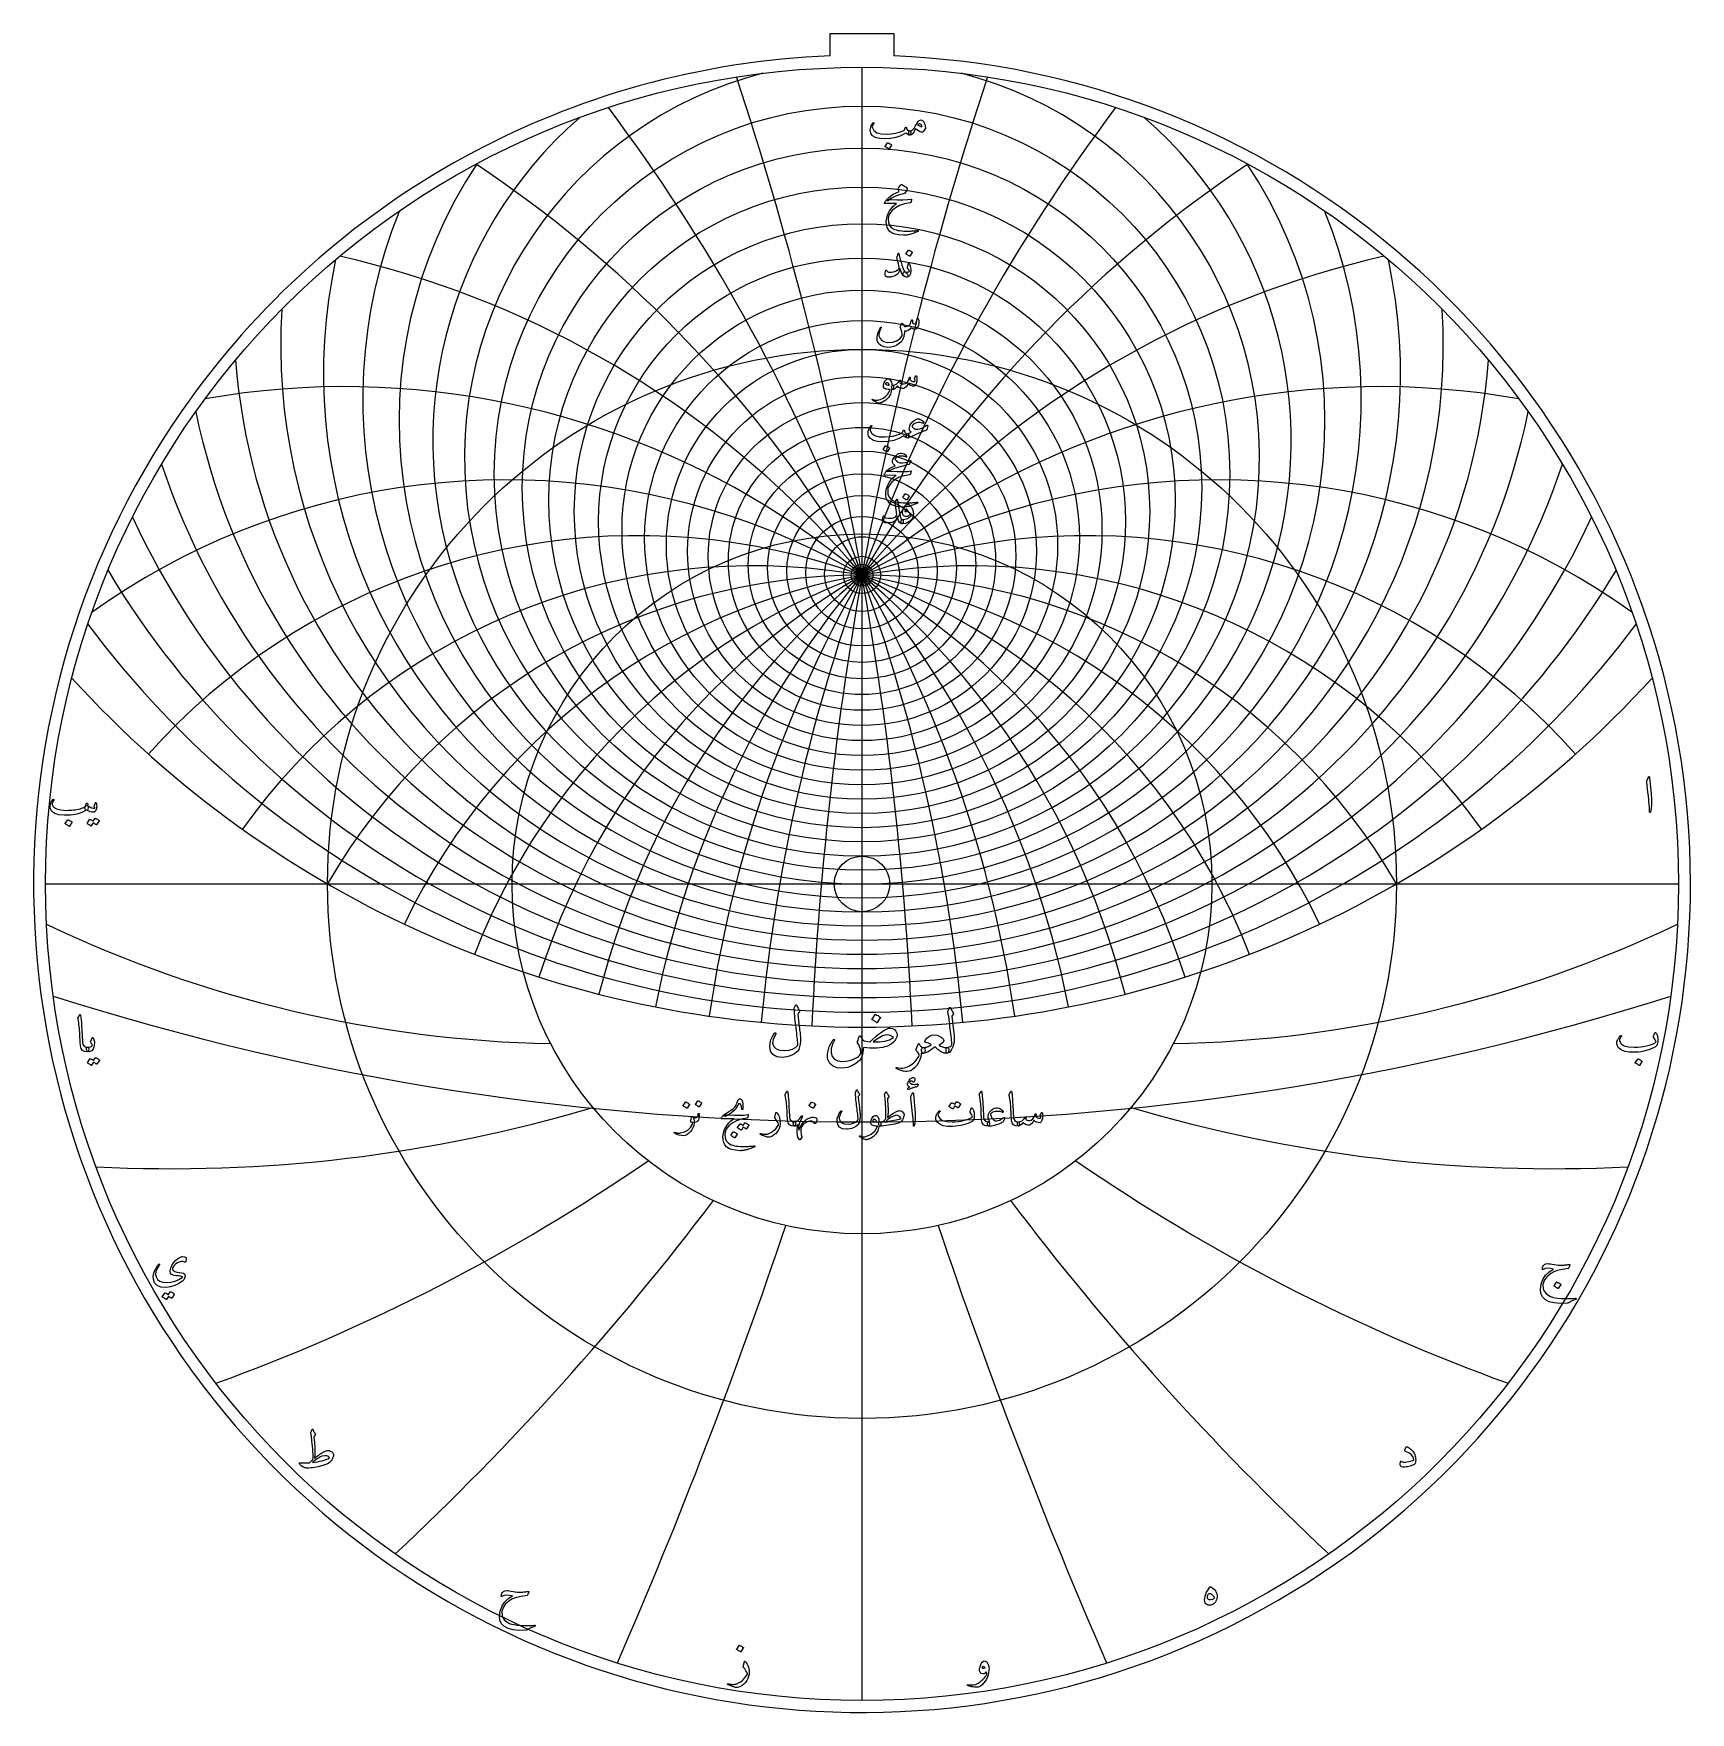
# Model space of a CAD drawing. Header units: millimetres. Extents: x -74 to 74, y -74 to 75.
import ezdxf

# ---------------------------------------------------------------- set-up
doc = ezdxf.new("R2010")
doc.units = ezdxf.units.MM
for name, color, linetype in [('CUT_INNER', 6, 'Continuous'), ('CUT_OUTER', 1, 'Continuous'), ('ENGRAVE', 7, 'Continuous'), ('ENGRAVE_FINE', 8, 'Continuous'), ('TEXT', 5, 'Continuous')]:
    doc.layers.add(name, color=color, linetype=linetype)

msp = doc.modelspace()

# ---------------------------------------------------------------- linework, layer by layer
at = {"layer": 'CUT_INNER'}
msp.add_circle((0, 0), 2.465, dxfattribs=at)
at = {"layer": 'CUT_OUTER'}
for points in [[(-2.8175, 75.4395), (2.8175, 75.4395), (2.8175, 73.4532)], [(-2.8175, 73.4532), (-2.8175, 75.4395)]]:
    msp.add_lwpolyline(points, dxfattribs=at)
for centre, radius, start, end in [((-0.0002, -0.0002), 73.5074, 145.195103, 87.803182), ((-0.0008, 0.0009), 73.5063, 92.196033, 145.195536)]:
    msp.add_arc(centre, radius, start, end, dxfattribs=at)
at = {"layer": 'ENGRAVE'}
for points in [[(0, -72.45), (0, 72.45)], [(-72.45, 0), (72.45, 0)], [(0, -72.45), (0, -31.0439)]]:
    msp.add_lwpolyline(points, dxfattribs=at)
for centre, radius in [((0, 0), 72.45), ((0, 34.0245), 27.7809), ((0, 0), 47.425), ((0, 30.0662), 17.3588), ((0, 28.0173), 8.3732), ((0, 0), 31.0439), ((0, 27.3808), 0.966)]:
    msp.add_circle(centre, radius, dxfattribs=at)
for centre, radius, start, end in [((0, 41.0713), 41.0713, 146.229962, 33.770038), ((0, 54.1252), 60.3689, 191.697587, 348.302413), ((0, -27.3808), 54.7617, 30, 150), ((0, -27.3808), 54.7617, 30, 150), ((0, 82.1425), 94.85, 222.338487, 317.661513), ((-25.4275, 94.8969), 109.0922, 244.518396, 268.848651), ((25.4275, 94.8969), 109.0922, 271.151349, 295.481604), ((-61.2365, 106.0648), 131.3346, 267.063751, 286.527955), ((61.2365, 106.0648), 131.3346, 253.472045, 272.936249), ((-115.2257, 115.2257), 169.7146, 289.948434, 304.546587), ((115.2257, 115.2257), 169.7146, 235.453413, 250.051566), ((-211.365, 122.0317), 248.6283, 313.121174, 322.853276), ((211.365, 122.0317), 248.6283, 217.146724, 226.878826), ((-471.0691, 126.2226), 489.9871, 336.504731, 341.370781), ((471.0691, 126.2226), 489.9871, 198.629219, 203.495269)]:
    msp.add_arc(centre, radius, start, end, dxfattribs=at)
at = {"layer": 'ENGRAVE_FINE'}
for centre, radius in [((0, 36.3681), 32.6357), ((0, 35.1297), 30.1452), ((0, 33.0382), 25.5268), ((0, 32.1586), 23.3689), ((0, 31.3756), 21.2952), ((0, 30.6806), 19.2949), ((0, 29.5263), 15.4784), ((0, 29.0555), 13.6462), ((0, 28.6494), 11.8554), ((0, 28.3044), 10.0996), ((0, 27.7856), 6.6707), ((0, 27.6074), 4.9869), ((0, 27.4812), 3.317), ((0, 27.4059), 1.6562)]:
    msp.add_circle(centre, radius, dxfattribs=at)
for centre, radius, start, end in [((0, 37.7568), 35.2713, 104.436571, 75.563429), ((-310.5689, -27.3808), 315.3599, 2.685823, 18.290137), ((-310.5689, -27.3808), 315.3599, 2.685823, 18.290137), ((310.5689, -27.3808), 315.3599, 161.709863, 177.314177), ((310.5689, -27.3808), 315.3599, 161.709863, 177.314177), ((-150.4565, -27.3808), 160.1124, 5.410047, 36.950622), ((-150.4565, -27.3808), 160.1124, 5.410047, 36.950622), ((150.4565, -27.3808), 160.1124, 143.049378, 174.589953), ((150.4565, -27.3808), 160.1124, 143.049378, 174.589953), ((0, 39.3162), 38.0744, 131.172626, 48.827374), ((-94.85, -27.3808), 109.5234, 8.213211, 56.402398), ((-94.85, -27.3808), 109.5234, 8.213211, 56.402398), ((94.85, -27.3808), 109.5234, 123.597602, 171.786789), ((94.85, -27.3808), 109.5234, 123.597602, 171.786789), ((0, 43.0521), 44.2939, 157.921197, 22.078803), ((0, 45.2957), 47.7811, 167.806282, 12.193718), ((-65.2624, -27.3808), 85.194, 11.140372, 77.171494), ((-65.2624, -27.3808), 85.194, 11.140372, 77.171494), ((65.2624, -27.3808), 85.194, 102.828506, 168.859628), ((65.2624, -27.3808), 85.194, 102.828506, 168.859628), ((0, 47.8481), 51.5805, 176.527025, 3.472975), ((0, 50.7669), 55.7514, 184.422486, 355.577514), ((-45.9505, -27.3808), 71.4863, 14.244026, 99.935714), ((-45.9505, -27.3808), 71.4863, 14.244026, 99.935714), ((45.9505, -27.3808), 71.4863, 80.064286, 165.755974), ((45.9505, -27.3808), 71.4863, 80.064286, 165.755974), ((0, 58.0175), 65.5289, 198.487195, 341.512805), ((-31.6167, -27.3808), 63.2333, 17.587954, 125.482575), ((-31.6167, -27.3808), 63.2333, 17.587954, 125.482575), ((31.6167, -27.3808), 63.2333, 54.517425, 162.412046), ((31.6167, -27.3808), 63.2333, 54.517425, 162.412046), ((0, 62.5672), 71.3569, 204.885451, 335.114549), ((-19.9316, -27.3808), 58.2762, 21.252599, 138.119191), ((-19.9316, -27.3808), 58.2762, 21.252599, 138.119191), ((19.9316, -27.3808), 58.2762, 41.880809, 158.747401), ((19.9316, -27.3808), 58.2762, 41.880809, 158.747401), ((0, 67.9393), 78.0198, 210.960954, 329.039046), ((-9.656, -27.3808), 55.6065, 25.342886, 144.580376), ((-9.656, -27.3808), 55.6065, 25.342886, 144.580376), ((9.656, -27.3808), 55.6065, 35.419624, 154.657114), ((9.656, -27.3808), 55.6065, 35.419624, 154.657114), ((0, 74.3592), 85.7449, 216.765345, 323.234655), ((0, 215.0519), 236.1669, 252.309853, 287.690147)]:
    msp.add_arc(centre, radius, start, end, dxfattribs=at)
at = {"layer": 'TEXT'}
for points in [[(0.9769, 67.5144), (0.9922, 67.531), (1.008, 67.5379), (1.0243, 67.5353), (1.0412, 67.5229), (1.054, 67.5069), (1.0583, 67.4887), (1.054, 67.4683), (1.0412, 67.4458), (0.9758, 67.3446), (0.9341, 67.2509), (0.9158, 67.1646), (0.9212, 67.0859), (1.0554, 66.8272), (1.3165, 66.6467), (1.7045, 66.5444), (2.2195, 66.5203), (2.6016, 66.5484), (2.9682, 66.6071), (3.3193, 66.6963), (3.6548, 66.816), (3.714, 66.8511), (3.763, 66.9049), (3.8018, 66.9775), (3.8305, 67.0688), (3.8401, 67.0947), (3.8562, 67.1127), (3.8787, 67.1226), (3.9076, 67.1245), (3.9282, 67.1156), (3.943, 67.0977), (3.9518, 67.0706), (3.9548, 67.0345), (3.9748, 66.945), (4.0308, 66.8781), (4.1227, 66.8336), (4.2504, 66.8117), (4.2965, 66.8015), (4.3275, 66.7753), (4.3436, 66.733), (4.3447, 66.6746), (4.3291, 66.5659), (4.3082, 66.4882), (4.282, 66.4416), (4.2504, 66.4261), (4.1564, 66.4384), (4.0672, 66.4753), (3.9829, 66.5369), (3.9033, 66.6232), (3.8966, 66.6266), (3.8851, 66.6242), (3.8688, 66.6159), (3.8476, 66.6017), (3.4481, 66.3768), (3.0121, 66.2161), (2.5397, 66.1197), (2.0309, 66.0876), (1.5607, 66.1197), (1.1954, 66.2161), (0.9351, 66.3768), (0.7798, 66.6017), (0.7445, 66.7273), (0.7327, 66.8556), (0.7445, 66.9866), (0.7798, 67.1202), (0.8275, 67.2444), (0.8762, 67.3516), (0.926, 67.4415), (0.9769, 67.5144)], [(5.2444, 67.7886), (5.3786, 67.7409), (5.4897, 67.6065), (5.5778, 67.3853), (5.6429, 67.0773), (5.6453, 67.0551), (5.644, 67.0356), (5.6389, 67.0187), (5.6301, 67.0045), (5.3944, 66.7089), (5.3781, 66.6909), (5.3591, 66.6799), (5.3374, 66.6759), (5.313, 66.6789), (5.1529, 66.7335), (5.0024, 66.8031), (4.8615, 66.8877), (4.7303, 66.9874), (4.6245, 66.7418), (4.5086, 66.5664), (4.3824, 66.4611), (4.2461, 66.4261), (4.2309, 66.4317), (4.2151, 66.4486), (4.1987, 66.4767), (4.1818, 66.516), (4.1559, 66.6135), (4.1465, 66.6917), (4.1537, 66.7506), (4.1776, 66.7903), (4.1915, 66.7996), (4.2076, 66.8063), (4.2258, 66.8103), (4.2461, 66.8117), (4.3436, 66.8283), (4.4389, 66.8738), (4.5321, 66.9483), (4.6232, 67.0516), (4.6631, 67.1116), (4.7228, 67.2102), (4.8023, 67.3473), (4.9017, 67.5229), (4.9793, 67.6392), (5.0623, 67.7222), (5.1507, 67.772), (5.2444, 67.7886)], [(4.9359, 67.3687), (5.0163, 67.3017), (5.1073, 67.2466), (5.2091, 67.2032), (5.3216, 67.1716), (5.3154, 67.256), (5.2926, 67.3248), (5.2533, 67.3781), (5.1973, 67.4158), (5.1328, 67.4354), (5.0677, 67.434), (5.0021, 67.4118), (4.9359, 67.3687)], [(2.2752, 65.7362), (2.2805, 65.7416), (2.288, 65.7448), (2.2977, 65.7459), (2.3094, 65.7448), (2.3927, 65.7111), (2.4712, 65.6698), (2.5448, 65.6211), (2.6137, 65.5648), (2.6203, 65.5563), (2.6233, 65.5477), (2.6225, 65.5391), (2.6179, 65.5306), (2.4166, 65.2049), (2.4091, 65.1972), (2.3994, 65.1953), (2.3876, 65.1993), (2.3737, 65.2092), (2.3617, 65.2178), (2.3426, 65.2306), (2.3167, 65.2478), (2.2837, 65.2692), (2.2433, 65.2949), (2.1948, 65.3249), (2.1383, 65.3592), (2.0738, 65.3977), (2.0652, 65.4042), (2.0609, 65.4106), (2.0609, 65.417), (2.0652, 65.4235)], [(3.6163, 61.2115), (3.2419, 61.1138), (2.9114, 60.9876), (2.6249, 60.8331), (2.3823, 60.6502), (2.3451, 60.6221), (2.3105, 60.6063), (2.2786, 60.6028), (2.2495, 60.6116), (2.2154, 60.6521), (2.2205, 60.7091), (2.2647, 60.7828), (2.348, 60.873), (2.5448, 61.0364), (2.7711, 61.1837), (3.0269, 61.3149), (3.3121, 61.43), (3.2306, 61.55), (3.2154, 61.58), (3.2082, 61.61), (3.209, 61.64), (3.2178, 61.67), (3.2754, 61.7843), (3.3281, 61.8788), (3.3761, 61.9536), (3.4192, 62.0085), (3.4468, 62.0344), (3.4738, 62.0481), (3.5003, 62.0494), (3.5263, 62.0384), (3.6771, 61.9533), (3.8037, 61.8735), (3.9063, 61.799), (3.9848, 61.7299), (4, 61.7077), (4.0072, 61.6796), (4.0064, 61.6456), (3.9976, 61.6057), (3.97, 61.5433), (3.9258, 61.4675), (3.865, 61.3783), (3.7877, 61.2758), (3.7673, 61.2605), (3.732, 61.2447), (3.6816, 61.2284), (3.6163, 61.2115)], [(2.6051, 60.7145), (3.1549, 60.6952), (3.6302, 60.6931), (4.0311, 60.7081), (4.3575, 60.7402), (4.3676, 60.7414), (4.3763, 60.7407), (4.3836, 60.7382), (4.3897, 60.7338), (4.3941, 60.7277), (4.3966, 60.7204), (4.3973, 60.7117), (4.3961, 60.7016), (4.3876, 60.6625), (4.3795, 60.6266), (4.3716, 60.594), (4.3639, 60.5645), (4.3566, 60.5383), (4.3495, 60.5152), (4.3427, 60.4954), (4.3361, 60.4788), (4.3222, 60.4523), (4.3061, 60.4328), (4.2879, 60.4202), (4.2675, 60.4146), (3.7727, 60.3248), (3.342, 60.1843), (2.9757, 59.9928), (2.6736, 59.7504), (2.521, 59.5761), (2.4101, 59.3916), (2.341, 59.1969), (2.3137, 58.992), (2.34, 58.6704), (2.4444, 58.4083), (2.627, 58.2055), (2.8879, 58.0623), (3.0231, 58.0189), (3.1717, 57.983), (3.3337, 57.9546), (3.5092, 57.9337), (3.6977, 57.9201), (3.8991, 57.9134), (4.1133, 57.9136), (4.3404, 57.9209), (4.4211, 57.9254), (4.5005, 57.9305), (4.5786, 57.9361), (4.6553, 57.9423), (4.7301, 57.949), (4.8026, 57.9562), (4.8726, 57.964), (4.9402, 57.9723), (4.9609, 57.9734), (4.9756, 57.968), (4.9844, 57.9562), (4.9874, 57.938), (4.9858, 57.9169), (4.9809, 57.9005), (4.9729, 57.889), (4.9617, 57.8823), (4.8406, 57.8312), (4.726, 57.7848), (4.6178, 57.7433), (4.516, 57.7066), (4.421, 57.6745), (4.3329, 57.6467), (4.2517, 57.6231), (4.1776, 57.6038), (4.1078, 57.5896), (4.0399, 57.577), (3.9739, 57.566), (3.9098, 57.5567), (3.8472, 57.5494), (3.786, 57.5449), (3.7262, 57.543), (3.6677, 57.5438), (3.2681, 57.5749), (2.935, 57.6424), (2.6683, 57.7463), (2.468, 57.8866), (2.321, 58.062), (2.2184, 58.2669), (2.1603, 58.5012), (2.1466, 58.765), (2.1887, 59.0922), (2.2891, 59.4098), (2.4479, 59.7178), (2.6651, 60.0161), (2.75, 60.1063), (2.8461, 60.1928), (2.9535, 60.2756), (3.0721, 60.3546), (2.0352, 60.3631), (2.0103, 60.3738), (1.9999, 60.3931), (2.0039, 60.421), (2.0224, 60.4574), (2.0572, 60.5104), (2.0888, 60.5581), (2.1172, 60.6004), (2.1423, 60.6374), (2.1643, 60.6687), (2.183, 60.6941), (2.1986, 60.7137), (2.2109, 60.7273), (2.2387, 60.7297), (2.3137, 60.7284), (2.4358, 60.7233), (2.6051, 60.7145)], [(3.2842, 55.8529), (3.3088, 55.7405), (3.3356, 55.6263), (3.3645, 55.5102), (3.3956, 55.3923), (3.4288, 55.2719), (3.4642, 55.1486), (3.5017, 55.0223), (3.5413, 54.8931), (3.6214, 54.6607), (3.6945, 54.4861), (3.7606, 54.3693), (3.8198, 54.3104), (3.8715, 54.2753), (3.9237, 54.2258), (3.9764, 54.1618), (4.0297, 54.0833), (4.0801, 53.9861), (4.094, 53.913), (4.0715, 53.864), (4.0126, 53.8391), (3.8222, 53.8584), (3.6538, 53.9848), (3.5073, 54.2183), (3.3828, 54.5589), (3.3801, 54.5645), (3.3763, 54.5686), (3.3715, 54.571), (3.3656, 54.5718), (3.3613, 54.571), (3.357, 54.5686), (3.3528, 54.5645), (3.3485, 54.5589), (3.3364, 54.5038), (3.3217, 54.4454), (3.3043, 54.3838), (3.2842, 54.319), (3.2622, 54.2576), (3.2392, 54.2065), (3.2151, 54.1655), (3.1899, 54.1347), (3.0994, 54.0557), (2.9864, 53.9858), (2.8509, 53.9251), (2.6929, 53.8734), (2.5322, 53.8351), (2.393, 53.8187), (2.2752, 53.8244), (2.1788, 53.8519), (2.0963, 53.921), (2.0588, 54.0426), (2.0663, 54.2167), (2.1188, 54.4432), (2.1239, 54.4507), (2.1306, 54.4561), (2.1389, 54.4593), (2.1488, 54.4604), (2.1605, 54.459), (2.1702, 54.455), (2.1777, 54.4483), (2.183, 54.4389), (2.2034, 54.3915), (2.2259, 54.3522), (2.2505, 54.3208), (2.2773, 54.2976), (2.3609, 54.2665), (2.4744, 54.259), (2.6179, 54.2751), (2.7915, 54.3147), (2.9765, 54.3741), (3.1203, 54.4411), (3.2229, 54.5155), (3.2842, 54.5975), (3.2944, 54.6805), (3.2778, 54.8224), (3.2344, 55.0233), (3.1642, 55.283), (3.1305, 55.4199), (3.1107, 55.5305), (3.1048, 55.6148), (3.1128, 55.6729), (3.1942, 55.9043), (3.2031, 55.9287), (3.2124, 55.9461), (3.2223, 55.9565), (3.2328, 55.96), (3.2456, 55.9533), (3.2585, 55.9332), (3.2714, 55.8998), (3.2842, 55.8529)], [(4.1111, 56.2214), (4.1165, 56.2267), (4.124, 56.2299), (4.1336, 56.231), (4.1454, 56.2299), (4.2287, 56.1962), (4.3072, 56.155), (4.3808, 56.1062), (4.4496, 56.05), (4.4563, 56.0414), (4.4593, 56.0328), (4.4585, 56.0243), (4.4539, 56.0157), (4.2525, 55.6901), (4.245, 55.6823), (4.2354, 55.6804), (4.2236, 55.6844), (4.2097, 55.6944), (4.1976, 55.7029), (4.1786, 55.7158), (4.1527, 55.7329), (4.1197, 55.7543), (4.0793, 55.78), (4.0308, 55.81), (3.9743, 55.8443), (3.9098, 55.8829), (3.9012, 55.8893), (3.8969, 55.8957), (3.8969, 55.9022), (3.9012, 55.9086)], [(4.1497, 54.4689), (4.1245, 54.511), (4.1004, 54.5471), (4.0774, 54.5774), (4.0554, 54.6018), (4.0396, 54.6227), (4.0308, 54.6468), (4.0289, 54.6741), (4.034, 54.7046), (4.124, 55.0302), (4.1366, 55.0586), (4.1529, 55.0667), (4.173, 55.0543), (4.1968, 55.0217), (4.2327, 54.9523), (4.2633, 54.8685), (4.2884, 54.7702), (4.3082, 54.6575), (4.3198, 54.5493), (4.3243, 54.4432), (4.3219, 54.3393), (4.3125, 54.2376), (4.2973, 54.1489), (4.2772, 54.0715), (4.2523, 54.0054), (4.2225, 53.9505), (4.1859, 53.9098), (4.1358, 53.8777), (4.0723, 53.8541), (3.9955, 53.8391), (3.9167, 53.8361), (3.8434, 53.8487), (3.7753, 53.8768), (3.7127, 53.9205), (3.6642, 53.9759), (3.6388, 54.0394), (3.6364, 54.1109), (3.657, 54.1904), (3.6899, 54.2555), (3.7287, 54.2965), (3.7735, 54.3134), (3.8241, 54.3061), (3.9408, 54.278), (4.0426, 54.2751), (4.1294, 54.2973), (4.2011, 54.3447), (4.2027, 54.3573), (4.1947, 54.3822), (4.177, 54.4194), (4.1497, 54.4689)], [(4.8888, 50.1315), (4.8963, 50.1502), (4.906, 50.1636), (4.9177, 50.1717), (4.9317, 50.1743), (4.9496, 50.1722), (4.9649, 50.1658), (4.9775, 50.1551), (4.9874, 50.1401), (5.0117, 50.0865), (5.0291, 50.0201), (5.0396, 49.9408), (5.0431, 49.8487), (5.0337, 49.6982), (5.0056, 49.5552), (4.9587, 49.4197), (4.8931, 49.2917), (4.8706, 49.2609), (4.846, 49.2371), (4.8192, 49.2202), (4.7903, 49.2103), (4.6856, 49.2036), (4.5728, 49.2221), (4.452, 49.2657), (4.3232, 49.3345), (4.2148, 49.1859), (4.0865, 49.0871), (3.9384, 49.0381), (3.7705, 49.0389), (3.765, 48.9485), (3.7571, 48.8616), (3.7468, 48.7782), (3.7341, 48.6983), (3.719, 48.6213), (3.7014, 48.5467), (3.6815, 48.4745), (3.6591, 48.4048), (3.6072, 48.2789), (3.537, 48.1627), (3.4486, 48.0561), (3.342, 47.9592), (3.0927, 47.7931), (2.829, 47.6764), (2.5507, 47.6089), (2.258, 47.5907), (1.9284, 47.6354), (1.6678, 47.7524), (1.4763, 47.9418), (1.354, 48.2034), (1.3374, 48.2976), (1.3347, 48.4091), (1.3459, 48.5376), (1.3711, 48.6833), (1.4115, 48.8429), (1.4686, 49.0089), (1.5422, 49.1814), (1.6325, 49.3602), (1.6397, 49.3715), (1.6485, 49.3795), (1.659, 49.3843), (1.671, 49.386), (1.6831, 49.3849), (1.6935, 49.3817), (1.7024, 49.3763), (1.7096, 49.3688), (1.7144, 49.3578), (1.716, 49.3463), (1.7144, 49.3343), (1.7096, 49.3217), (1.595, 49.0836), (1.5211, 48.8879), (1.4879, 48.7344), (1.4954, 48.6233), (1.6035, 48.3783), (1.7739, 48.2002), (2.0063, 48.089), (2.3009, 48.0449), (2.7127, 48.0711), (3.0614, 48.1755), (3.3469, 48.3582), (3.5691, 48.619), (3.5683, 48.7909), (3.5402, 48.9725), (3.4848, 49.1637), (3.402, 49.3645), (3.3916, 49.3849), (3.386, 49.4031), (3.3852, 49.4192), (3.3892, 49.4331), (3.4122, 49.4809), (3.4342, 49.5257), (3.4551, 49.5677), (3.4749, 49.6066), (3.4936, 49.6421), (3.5113, 49.6736), (3.5279, 49.701), (3.5434, 49.7244), (3.5523, 49.7344), (3.5616, 49.7384), (3.5715, 49.7365), (3.582, 49.7287), (3.5873, 49.7228), (3.5948, 49.7137), (3.6045, 49.7014), (3.6163, 49.6859), (3.6297, 49.6671), (3.6441, 49.6452), (3.6597, 49.62), (3.6763, 49.5916), (3.71, 49.537), (3.7384, 49.4974), (3.7614, 49.4727), (3.7791, 49.4631), (3.8905, 49.4537), (4.0019, 49.4727), (4.1133, 49.5201), (4.2247, 49.5959), (4.2651, 49.6463), (4.305, 49.7287), (4.3444, 49.8433), (4.3832, 49.9901), (4.387, 50.004), (4.3939, 50.0158), (4.4041, 50.0254), (4.4175, 50.0329), (4.4301, 50.0378), (4.4421, 50.0394), (4.4537, 50.0378), (4.4646, 50.0329), (4.481, 50.0062), (4.4871, 49.9558), (4.4831, 49.8819), (4.4689, 49.7844), (4.5554, 49.7314), (4.6478, 49.6966), (4.7461, 49.68), (4.8503, 49.6816), (4.8489, 49.7129), (4.8449, 49.7384), (4.8382, 49.7579), (4.8288, 49.7716), (4.8181, 49.7844), (4.8117, 49.7973), (4.8096, 49.8101), (4.8117, 49.823)], [(2.6244, 43.8057), (2.5239, 43.453), (2.3555, 43.1576), (2.119, 42.9196), (1.8146, 42.7388), (1.772, 42.7205), (1.7299, 42.704), (1.6884, 42.6894), (1.6475, 42.6767), (1.6073, 42.6661), (1.5682, 42.6579), (1.5302, 42.6522), (1.4932, 42.6488), (1.4011, 42.6619), (1.279, 42.7099), (1.1269, 42.7926), (0.9448, 42.9102), (0.9252, 42.9271), (0.9137, 42.9434), (0.9102, 42.9592), (0.9148, 42.9745), (0.925, 42.9862), (0.9383, 42.9916), (0.9549, 42.9905), (0.9748, 42.983), (1.1641, 42.9217), (1.3765, 42.922), (1.6118, 42.9838), (1.8703, 43.1073), (2.0813, 43.2505), (2.2559, 43.419), (2.3941, 43.6126), (2.4958, 43.8314), (2.495, 43.8392), (2.4926, 43.8453), (2.4886, 43.8499), (2.483, 43.8528), (2.3354, 43.8614), (2.2098, 43.8785), (2.1062, 43.9042), (2.0245, 43.9385), (1.9613, 43.9915), (1.9217, 44.0649), (1.9056, 44.1586), (1.9131, 44.2727), (1.9155, 44.2878), (1.9185, 44.3032), (1.9219, 44.3189), (1.926, 44.3348), (1.9305, 44.3513), (1.9356, 44.3686), (1.9412, 44.3867), (1.9474, 44.4055), (1.9977, 44.5279), (2.0588, 44.6294), (2.1306, 44.71), (2.213, 44.7697), (2.2974, 44.8024), (2.3748, 44.8019), (2.4452, 44.7681), (2.5087, 44.7012), (2.5641, 44.608), (2.6062, 44.4998), (2.6348, 44.3766), (2.6501, 44.2384), (2.6585, 44.2386), (2.6667, 44.239), (2.6746, 44.2396), (2.6822, 44.2406), (2.6898, 44.2415), (2.6977, 44.2422), (2.7059, 44.2426), (2.7143, 44.2427), (2.7433, 44.2366), (2.7658, 44.2181), (2.7818, 44.1873), (2.7915, 44.1442), (2.7955, 44.0968), (2.7947, 44.0488), (2.7891, 44.0004), (2.7786, 43.9514), (2.765, 43.9082), (2.7497, 43.8775), (2.7328, 43.859), (2.7143, 43.8528), (2.6329, 43.8528), (2.6324, 43.845), (2.6308, 43.8346), (2.6281, 43.8215), (2.6244, 43.8057)], [(4.7881, 45.0739), (4.7975, 45.0804), (4.8085, 45.0782), (4.8211, 45.0675), (4.8353, 45.0482), (4.8505, 45.0156), (4.862, 44.969), (4.8698, 44.9085), (4.8738, 44.834), (4.8752, 44.7494), (4.8706, 44.6669), (4.8602, 44.5866), (4.8438, 44.5084), (4.7962, 44.3563), (4.7431, 44.247), (4.6848, 44.1806), (4.621, 44.157), (4.4703, 44.1659), (4.3307, 44.2052), (4.2025, 44.2751), (4.0854, 44.3755), (4.0051, 44.2173), (3.9098, 44.0938), (3.7994, 44.0052), (3.6741, 43.9514), (3.5426, 43.9396), (3.4095, 43.9728), (3.2748, 44.051), (3.1385, 44.1742), (3.0282, 44.0336), (2.92, 43.9332), (2.814, 43.8729), (2.7101, 43.8528), (2.6892, 43.8646), (2.6694, 43.8999), (2.6506, 43.9589), (2.6329, 44.0413), (2.6265, 44.1227), (2.6372, 44.1827), (2.6651, 44.2213), (2.7101, 44.2384), (2.9077, 44.2832), (3.0807, 44.3702), (3.229, 44.4995), (3.3528, 44.6712), (3.3595, 44.6806), (3.3667, 44.6873), (3.3745, 44.6913), (3.3828, 44.6926), (3.3929, 44.6915), (3.402, 44.6883), (3.4101, 44.683), (3.417, 44.6755), (3.421, 44.6524), (3.4117, 44.6133), (3.3889, 44.5582), (3.3528, 44.4869), (3.4002, 44.432), (3.4738, 44.3916), (3.5737, 44.3656), (3.6998, 44.3541), (3.857, 44.3871), (3.9944, 44.4944), (4.112, 44.6763), (4.2097, 44.9326), (4.2145, 44.9457), (4.2204, 44.955), (4.2274, 44.9607), (4.2354, 44.9625), (4.2475, 44.9615), (4.2579, 44.9583), (4.2667, 44.9529), (4.274, 44.9454), (4.2793, 44.9347), (4.2825, 44.924), (4.2836, 44.9133), (4.2825, 44.9026), (4.2397, 44.7226), (4.2898, 44.6782), (4.35, 44.6391), (4.4204, 44.6053), (4.5011, 44.5769), (4.5795, 44.5584), (4.6392, 44.5544), (4.6802, 44.5649), (4.7024, 44.5898), (4.7097, 44.6278), (4.7056, 44.6819), (4.6904, 44.7521), (4.6639, 44.8383), (4.6684, 44.8627), (4.6907, 44.9101), (4.7306, 44.9805), (4.7881, 45.0739)], [(2.4187, 44.2856), (2.3737, 44.364), (2.3244, 44.4195), (2.2709, 44.4519), (2.213, 44.4612), (2.1785, 44.4521), (2.1477, 44.4377), (2.1206, 44.4179), (2.0973, 44.3927), (2.0899, 44.3793), (2.0888, 44.3648), (2.0941, 44.3493), (2.1059, 44.3327), (2.1501, 44.2939), (2.2141, 44.2674), (2.2979, 44.2532), (2.4016, 44.2513), (2.4123, 44.2534), (2.4187, 44.2599), (2.4208, 44.2706), (2.4187, 44.2856)], [(0.7884, 40.6435), (0.8036, 40.6601), (0.8194, 40.667), (0.8358, 40.6644), (0.8527, 40.652), (0.8655, 40.636), (0.8698, 40.6178), (0.8655, 40.5974), (0.8527, 40.5749), (0.7873, 40.4737), (0.7455, 40.38), (0.7273, 40.2937), (0.7327, 40.215), (0.8668, 39.9563), (1.1279, 39.7758), (1.516, 39.6735), (2.0309, 39.6494), (2.4131, 39.6775), (2.7797, 39.7362), (3.1308, 39.8254), (3.4663, 39.9451), (3.5255, 39.9801), (3.5745, 40.034), (3.6133, 40.1065), (3.642, 40.1979), (3.6516, 40.2238), (3.6677, 40.2418), (3.6902, 40.2517), (3.7191, 40.2536), (3.7397, 40.2447), (3.7544, 40.2268), (3.7633, 40.1997), (3.7662, 40.1636), (3.7863, 40.0741), (3.8423, 40.0072), (3.9341, 39.9627), (4.0619, 39.9408), (4.1079, 39.9306), (4.139, 39.9044), (4.1551, 39.862), (4.1561, 39.8037), (4.1406, 39.6949), (4.1197, 39.6173), (4.0935, 39.5707), (4.0619, 39.5552), (3.9679, 39.5675), (3.8787, 39.6044), (3.7943, 39.666), (3.7148, 39.7523), (3.7081, 39.7557), (3.6966, 39.7533), (3.6803, 39.745), (3.6591, 39.7308), (3.2596, 39.5059), (2.8236, 39.3452), (2.3512, 39.2488), (1.8424, 39.2167), (1.3722, 39.2488), (1.0069, 39.3452), (0.7466, 39.5059), (0.5913, 39.7308), (0.5559, 39.8564), (0.5442, 39.9847), (0.5559, 40.1156), (0.5913, 40.2493), (0.639, 40.3735), (0.6877, 40.4807), (0.7375, 40.5706), (0.7884, 40.6435)], [(5.8314, 40.6306), (5.7458, 40.2878), (5.7361, 40.2712), (5.72, 40.2557), (5.6975, 40.2412), (5.6686, 40.2279), (5.6045, 40.2052), (5.5363, 40.1802), (5.4642, 40.1527), (5.388, 40.1229), (5.3078, 40.0909), (5.2236, 40.057), (5.1353, 40.0213), (5.0431, 39.9836), (4.0576, 39.5552), (4.0126, 39.5651), (3.9762, 39.5948), (3.9483, 39.6443), (3.929, 39.7137), (3.9258, 39.7873), (3.9462, 39.8497), (3.9901, 39.9009), (4.0576, 39.9408), (4.066, 39.9447), (4.0828, 39.952), (4.1078, 39.9629), (4.1411, 39.9772), (4.1825, 39.9947), (4.2317, 40.0152), (4.2886, 40.0387), (4.3532, 40.065), (4.2699, 40.1505), (4.2172, 40.2439), (4.195, 40.3454), (4.2033, 40.4549), (4.2857, 40.7155), (4.4261, 40.9359), (4.6242, 41.1161), (4.8802, 41.2562), (4.9362, 41.2693), (5.0013, 41.2658), (5.0755, 41.2457), (5.1588, 41.209), (5.2452, 41.159), (5.3248, 41.103), (5.3974, 41.0411), (5.463, 40.9734), (5.4814, 40.9485), (5.4897, 40.9252), (5.4879, 40.9035), (5.4758, 40.8834), (5.4576, 40.8679), (5.4373, 40.8598), (5.4148, 40.8593), (5.3901, 40.8663), (5.2619, 40.9067), (5.1255, 40.9252), (4.9812, 40.9217), (4.8288, 40.8963), (4.6909, 40.855), (4.5814, 40.7999), (4.5003, 40.7308), (4.4475, 40.6478), (4.4421, 40.6108), (4.4561, 40.5685), (4.4893, 40.5208), (4.5418, 40.4678), (4.6017, 40.4196), (4.6617, 40.3821), (4.7217, 40.3553), (4.7817, 40.3393), (4.9614, 40.3347), (5.1534, 40.3725), (5.3577, 40.4525), (5.5744, 40.5749), (5.5977, 40.5896), (5.6204, 40.6038), (5.6427, 40.6175), (5.6643, 40.6306), (5.6852, 40.6429), (5.705, 40.6542), (5.7238, 40.6644), (5.7415, 40.6735), (5.7905, 40.6965), (5.8218, 40.697), (5.8355, 40.6751), (5.8314, 40.6306)], [(2.0866, 38.8653), (2.092, 38.8707), (2.0995, 38.8739), (2.1091, 38.875), (2.1209, 38.8739), (2.2042, 38.8402), (2.2827, 38.7989), (2.3563, 38.7502), (2.4251, 38.6939), (2.4318, 38.6854), (2.4348, 38.6768), (2.434, 38.6682), (2.4294, 38.6597), (2.228, 38.334), (2.2205, 38.3263), (2.2109, 38.3244), (2.1991, 38.3284), (2.1852, 38.3383), (2.1731, 38.3469), (2.1541, 38.3597), (2.1281, 38.3769), (2.0952, 38.3983), (2.0548, 38.424), (2.0063, 38.454), (1.9498, 38.4883), (1.8853, 38.5268), (1.8767, 38.5333), (1.8724, 38.5397), (1.8724, 38.5461), (1.8767, 38.5525)], [(4.3468, 37.5441), (4.3503, 37.5138), (4.3307, 37.4573), (4.2882, 37.3746), (4.2225, 37.2656), (4.2086, 37.2479), (4.1926, 37.2335), (4.1743, 37.2222), (4.154, 37.2142), (3.8798, 37.1387), (3.6355, 37.0706), (3.4213, 37.0101), (3.2371, 36.9571), (3.0828, 36.9118), (2.9586, 36.8746), (2.8643, 36.8454), (2.8, 36.8243), (2.2816, 36.5929), (2.2452, 36.5902), (2.2173, 36.595), (2.198, 36.6074), (2.1873, 36.6272), (2.1871, 36.6344), (2.1905, 36.6433), (2.1978, 36.6537), (2.2088, 36.6657), (2.3143, 36.7648), (2.4723, 36.8693), (2.6827, 36.9791), (2.9457, 37.0942), (2.8742, 37.1553), (2.814, 37.2142), (2.765, 37.271), (2.7272, 37.3256), (2.7039, 37.3853), (2.6983, 37.4573), (2.7103, 37.5417), (2.7401, 37.6384), (2.7883, 37.7391), (2.8557, 37.8397), (2.9425, 37.9404), (3.0485, 38.0411), (3.164, 38.1282), (3.2746, 38.1879), (3.3803, 38.2203), (3.4813, 38.2254), (3.6181, 38.1978), (3.7416, 38.1407), (3.8517, 38.0542), (3.9483, 37.9383), (3.9569, 37.9238), (3.9612, 37.9104), (3.9612, 37.8981), (3.9569, 37.8869), (3.9475, 37.8764), (3.9365, 37.8708), (3.924, 37.87), (3.9098, 37.874), (3.8467, 37.8941), (3.786, 37.9115), (3.7278, 37.9262), (3.672, 37.9383), (3.6188, 37.9474), (3.5686, 37.9533), (3.5213, 37.956), (3.477, 37.9554), (3.2925, 37.9337), (3.1375, 37.8815), (3.0119, 37.7988), (2.9157, 37.6855), (3.018, 37.5508), (3.1321, 37.4509), (3.258, 37.3858), (3.3956, 37.3556), (3.6005, 37.3534), (3.8209, 37.3856), (4.0568, 37.452), (4.3082, 37.5527), (4.3187, 37.5554), (4.3286, 37.5548), (4.338, 37.5511), (4.3468, 37.5441)], [(2.5687, 36.6058), (3.1184, 36.5865), (3.5938, 36.5843), (3.9947, 36.5993), (4.3211, 36.6315), (4.3311, 36.6327), (4.3398, 36.632), (4.3472, 36.6295), (4.3532, 36.625), (4.3577, 36.619), (4.3602, 36.6117), (4.3609, 36.6029), (4.3597, 36.5929), (4.3512, 36.5538), (4.3431, 36.5179), (4.3352, 36.4853), (4.3275, 36.4558), (4.3202, 36.4296), (4.3131, 36.4065), (4.3062, 36.3867), (4.2997, 36.3701), (4.2857, 36.3436), (4.2697, 36.324), (4.2515, 36.3115), (4.2311, 36.3058), (3.7362, 36.2161), (3.3056, 36.0755), (2.9393, 35.8841), (2.6372, 35.6417), (2.4846, 35.4674), (2.3737, 35.2829), (2.3046, 35.0882), (2.2773, 34.8833), (2.3035, 34.5617), (2.408, 34.2995), (2.5906, 34.0968), (2.8515, 33.9535), (2.9867, 33.9102), (3.1353, 33.8743), (3.2973, 33.8459), (3.4727, 33.825), (3.6613, 33.8113), (3.8626, 33.8047), (4.0769, 33.8049), (4.304, 33.8122), (4.3847, 33.8167), (4.4641, 33.8218), (4.5422, 33.8274), (4.6189, 33.8336), (4.6937, 33.8403), (4.7662, 33.8475), (4.8362, 33.8553), (4.9038, 33.8636), (4.9244, 33.8646), (4.9392, 33.8593), (4.948, 33.8475), (4.9509, 33.8293), (4.9493, 33.8081), (4.9445, 33.7918), (4.9365, 33.7803), (4.9252, 33.7736), (4.8042, 33.7224), (4.6896, 33.6761), (4.5814, 33.6346), (4.4796, 33.5979), (4.3846, 33.5658), (4.2965, 33.5379), (4.2153, 33.5144), (4.1411, 33.4951), (4.0714, 33.4809), (4.0035, 33.4683), (3.9375, 33.4573), (3.8733, 33.448), (3.8108, 33.4407), (3.7496, 33.4362), (3.6898, 33.4343), (3.6313, 33.4351), (3.2317, 33.4662), (2.8986, 33.5336), (2.6319, 33.6376), (2.4316, 33.7779), (2.2845, 33.9533), (2.182, 34.1581), (2.1239, 34.3925), (2.1102, 34.6562), (2.1522, 34.9835), (2.2527, 35.3011), (2.4115, 35.609), (2.6286, 35.9074), (2.7135, 35.9976), (2.8097, 36.0841), (2.9171, 36.1668), (3.0357, 36.2458), (1.9988, 36.2544), (1.9739, 36.2651), (1.9635, 36.2844), (1.9675, 36.3123), (1.9859, 36.3487), (2.0208, 36.4017), (2.0524, 36.4494), (2.0807, 36.4917), (2.1059, 36.5286), (2.1279, 36.56), (2.1466, 36.5854), (2.1622, 36.605), (2.1745, 36.6186), (2.2023, 36.621), (2.2773, 36.6197), (2.3994, 36.6146), (2.5687, 36.6058)], [(3.8305, 34.6058), (3.8359, 34.6112), (3.8434, 34.6144), (3.853, 34.6154), (3.8648, 34.6144), (3.9481, 34.5806), (4.0265, 34.5394), (4.1002, 34.4907), (4.169, 34.4344), (4.1757, 34.4259), (4.1786, 34.4173), (4.1778, 34.4087), (4.1733, 34.4001), (3.9719, 34.0745), (3.9644, 34.0667), (3.9548, 34.0649), (3.943, 34.0689), (3.929, 34.0788), (3.917, 34.0874), (3.898, 34.1002), (3.872, 34.1174), (3.8391, 34.1388), (3.7986, 34.1645), (3.7502, 34.1945), (3.6937, 34.2288), (3.6291, 34.2673), (3.6206, 34.2737), (3.6163, 34.2802), (3.6163, 34.2866), (3.6206, 34.293)], [(3.5649, 32.3349), (3.5959, 32.3199), (3.6206, 32.2964), (3.6388, 32.2642), (3.6505, 32.2235), (3.6583, 32.1732), (3.6602, 32.125), (3.6562, 32.0789), (3.6463, 32.035), (3.6315, 31.9975), (3.6131, 31.9707), (3.5908, 31.9547), (3.5649, 31.9493), (3.4366, 31.9849), (3.3303, 32.0746), (3.2459, 32.2184), (3.1835, 32.4163), (3.1755, 32.4505), (3.1685, 32.4801), (3.1626, 32.5051), (3.1578, 32.5256), (3.1541, 32.5415), (3.1514, 32.5529), (3.1498, 32.5597), (3.1492, 32.562), (3.1428, 32.5746), (3.1364, 32.5781), (3.13, 32.5725), (3.1235, 32.5577), (3.0507, 32.3933), (2.9693, 32.2642), (2.8793, 32.1705), (2.7808, 32.1121), (2.6378, 32.0671), (2.4701, 32.0393), (2.2778, 32.0286), (2.0609, 32.035), (1.9161, 32.0797), (1.8371, 32.1882), (1.8239, 32.3604), (1.8767, 32.5963), (1.8887, 32.6247), (1.9035, 32.6456), (1.9209, 32.659), (1.941, 32.6648), (1.9608, 32.663), (1.9774, 32.6531), (1.9908, 32.6351), (2.0009, 32.6091), (2.0226, 32.5537), (2.0491, 32.5117), (2.0805, 32.483), (2.1166, 32.4678), (2.3193, 32.4367), (2.5119, 32.4335), (2.6943, 32.4581), (2.8664, 32.5106), (2.9412, 32.5497), (3.0025, 32.6027), (3.0504, 32.6697), (3.085, 32.7505), (3.0828, 32.7888), (3.0721, 32.878), (3.0528, 33.0181), (3.025, 33.209), (3.0108, 33.3112), (2.9982, 33.4034), (2.9872, 33.4858), (2.9779, 33.5582), (2.9698, 33.6202), (2.9629, 33.6712), (2.957, 33.7112), (2.9521, 33.7403), (2.9481, 33.7848), (2.9489, 33.8239), (2.9546, 33.8576), (2.965, 33.886), (2.9816, 33.9212), (2.9971, 33.954), (3.0116, 33.9844), (3.025, 34.0124), (3.037, 34.038), (3.0475, 34.0611), (3.0563, 34.0819), (3.0635, 34.1002), (3.071, 34.1149), (3.0807, 34.1249), (3.0925, 34.1299), (3.1064, 34.1302), (3.1217, 34.1243), (3.1332, 34.1152), (3.1409, 34.1029), (3.145, 34.0874), (3.1711, 33.8682), (3.198, 33.6605), (3.2257, 33.4643), (3.2542, 33.2797), (3.2833, 33.1066), (3.3126, 32.945), (3.3422, 32.7949), (3.372, 32.6563), (3.4082, 32.5269), (3.4524, 32.4303), (3.5046, 32.3663), (3.5649, 32.3349)], [(4.0576, 33.7017), (4.087, 33.6975), (4.1197, 33.6846), (4.1556, 33.6632), (4.1947, 33.6332), (4.3621, 33.4548), (4.4786, 33.254), (4.5442, 33.0307), (4.5589, 32.7848), (4.5458, 32.6568), (4.5193, 32.5427), (4.4794, 32.4426), (4.4261, 32.3564), (4.2533, 32.1783), (4.0522, 32.0511), (3.8227, 31.9747), (3.5649, 31.9493), (3.5389, 31.9555), (3.5166, 31.9739), (3.4982, 32.0047), (3.4834, 32.0479), (3.478, 32.0717), (3.4743, 32.0961), (3.4726, 32.121), (3.4727, 32.1464), (3.4742, 32.1716), (3.4765, 32.1957), (3.4796, 32.2187), (3.4834, 32.2407), (3.495, 32.2787), (3.5124, 32.3071), (3.5357, 32.3258), (3.5649, 32.3349), (3.816, 32.3687), (4.034, 32.4313), (4.2188, 32.5229), (4.3704, 32.6434), (4.3631, 32.7037), (4.3543, 32.7516), (4.3439, 32.7872), (4.3318, 32.8105), (4.3173, 32.8306), (4.304, 32.8437), (4.2916, 32.8499), (4.2804, 32.8491), (4.2726, 32.8464), (4.2665, 32.8427), (4.2619, 32.8378), (4.259, 32.832), (4.2177, 32.7473), (4.1668, 32.682), (4.1063, 32.6359), (4.0362, 32.6091), (3.8324, 32.5933), (3.6923, 32.6488), (3.616, 32.7754), (3.6034, 32.9733), (3.6206, 33.0869), (3.6548, 33.2047), (3.7062, 33.3268), (3.7748, 33.4532), (3.8471, 33.562), (3.9183, 33.6396), (3.9885, 33.6862), (4.0576, 33.7017)], [(3.9162, 33.239), (3.8736, 33.2269), (3.8401, 33.1951), (3.8158, 33.1434), (3.8005, 33.0719), (3.8008, 33.0606), (3.8016, 33.0526), (3.8029, 33.0478), (3.8048, 33.0462), (3.8479, 33.0357), (3.8916, 33.0301), (3.9357, 33.0293), (3.9805, 33.0333), (4.0198, 33.0416), (4.0522, 33.0537), (4.0777, 33.0695), (4.0962, 33.089), (4.0479, 33.1579), (4.0019, 33.2058), (3.958, 33.2328), (3.9162, 33.239)], [(69.7624, 9.4079), (69.8061, 9.4924), (69.8412, 9.5221), (69.8678, 9.497), (69.8858, 9.417), (69.9909, 8.2973), (70.0535, 7.61), (70.0675, 7.061), (70.0329, 6.6502), (69.9498, 6.3777), (69.9347, 6.3555), (69.9212, 6.3435), (69.9095, 6.3418), (69.8995, 6.3503), (69.8915, 6.3637), (69.8858, 6.3812), (69.8824, 6.4026), (69.8812, 6.428), (69.8812, 6.626), (69.8721, 6.8359), (69.8538, 7.0579), (69.8264, 7.2918), (69.8204, 7.3529), (69.8024, 7.518), (69.7724, 7.7871), (69.7304, 8.1602), (69.6299, 8.9874), (69.6276, 9.0314), (69.6299, 9.0719), (69.6367, 9.1091), (69.6482, 9.1428)], [(-68.7341, 6.949), (-68.7297, 6.9467), (-68.7255, 6.9445), (-68.7217, 6.9422), (-68.7181, 6.9399), (-68.7145, 6.9373), (-68.7107, 6.9342), (-68.7065, 6.9305), (-68.7021, 6.9262), (-68.6652, 6.8828), (-68.6507, 6.8211), (-68.6584, 6.7411), (-68.6884, 6.6428), (-68.7161, 6.5831), (-68.7444, 6.5457), (-68.7732, 6.5306), (-68.8026, 6.5377), (-68.8175, 6.5448), (-68.8301, 6.548), (-68.8403, 6.5471), (-68.8483, 6.5423), (-69.2231, 6.3372), (-69.671, 6.1926), (-70.192, 6.1087), (-70.7862, 6.0852), (-71.2666, 6.1264), (-71.6294, 6.2361), (-71.8745, 6.4143), (-72.0019, 6.6611), (-72.0216, 6.7776), (-72.0259, 6.8942), (-72.0147, 7.0107), (-71.9882, 7.1273), (-71.9519, 7.2304), (-71.907, 7.3249), (-71.8536, 7.4109), (-71.7916, 7.4883), (-71.7799, 7.498), (-71.7676, 7.5043), (-71.7548, 7.5072), (-71.7414, 7.5066), (-71.7288, 7.5012), (-71.7185, 7.494), (-71.7105, 7.4852), (-71.7048, 7.4746), (-71.7022, 7.4643), (-71.7037, 7.4518), (-71.7091, 7.4369), (-71.7185, 7.4198), (-71.7848, 7.3227), (-71.8282, 7.2278), (-71.8488, 7.1353), (-71.8465, 7.045), (-71.7379, 6.8188), (-71.4854, 6.6565), (-71.0889, 6.5583), (-70.5485, 6.524), (-70.4001, 6.5263), (-70.252, 6.5331), (-70.1042, 6.5446), (-69.9567, 6.5606), (-69.8103, 6.5811), (-69.6659, 6.6063), (-69.5235, 6.636), (-69.3831, 6.6702), (-69.2468, 6.7091), (-69.1351, 6.7479), (-69.048, 6.7868), (-68.9855, 6.8256), (-68.9613, 6.8462), (-68.9392, 6.8713), (-68.919, 6.901), (-68.9009, 6.9353), (-68.8839, 6.9736), (-68.8672, 7.0153), (-68.8508, 7.0604), (-68.8346, 7.109), (-68.8284, 7.1238), (-68.8186, 7.1364), (-68.8055, 7.1467), (-68.7889, 7.1547), (-68.7712, 7.159), (-68.7547, 7.1581), (-68.7392, 7.1521), (-68.7249, 7.141), (-68.7135, 7.1256), (-68.7067, 7.1067), (-68.7044, 7.0844), (-68.7067, 7.0587)], [(-68.8712, 6.5834), (-68.9209, 6.6305), (-68.9466, 6.6897), (-68.9483, 6.7608), (-68.926, 6.8439), (-68.8778, 6.9185), (-68.8335, 6.9639), (-68.7932, 6.9802), (-68.7569, 6.9673), (-68.5856, 6.8539), (-68.4142, 6.7742), (-68.2428, 6.7282), (-68.0714, 6.7159), (-68.0654, 6.7171), (-68.0611, 6.7205), (-68.0585, 6.7262), (-68.0577, 6.7342), (-68.062, 6.7494), (-68.0748, 6.7719), (-68.0962, 6.8019), (-68.1262, 6.8393), (-68.1319, 6.8508), (-68.1354, 6.8622), (-68.1365, 6.8736), (-68.1354, 6.885), (-68.0257, 7.2004), (-68.0205, 7.2124), (-68.0143, 7.221), (-68.0068, 7.2261), (-67.9983, 7.2278), (-67.9897, 7.2264), (-67.9823, 7.2221), (-67.976, 7.215), (-67.9708, 7.205), (-67.9366, 7.1024), (-67.916, 7.0005), (-67.9091, 6.899), (-67.916, 6.7982), (-67.9383, 6.6728), (-67.9686, 6.5708), (-68.0068, 6.4923), (-68.0531, 6.4372), (-68.0882, 6.4069), (-68.1205, 6.3846), (-68.1499, 6.3703), (-68.1765, 6.364), (-68.3296, 6.3606), (-68.4964, 6.396), (-68.677, 6.4703), (-68.8712, 6.5834)], [(-70.4662, 5.6785), (-70.4605, 5.6842), (-70.4525, 5.6876), (-70.4422, 5.6888), (-70.4297, 5.6876), (-70.3408, 5.6516), (-70.2571, 5.6076), (-70.1786, 5.5557), (-70.1052, 5.4957), (-70.098, 5.4865), (-70.0949, 5.4774), (-70.0958, 5.4682), (-70.1006, 5.4591), (-70.3154, 5.1118), (-70.3234, 5.1035), (-70.3337, 5.1015), (-70.3463, 5.1058), (-70.3611, 5.1163), (-70.374, 5.1255), (-70.3943, 5.1392), (-70.422, 5.1575), (-70.4571, 5.1803), (-70.5002, 5.2077), (-70.5519, 5.2397), (-70.6122, 5.2763), (-70.681, 5.3174), (-70.6902, 5.3243), (-70.6948, 5.3311), (-70.6948, 5.338), (-70.6902, 5.3449)], [(-68.0577, 5.8065), (-68.052, 5.8122), (-68.044, 5.8156), (-68.0337, 5.8167), (-68.0211, 5.8156), (-67.9761, 5.7987), (-67.9326, 5.7802), (-67.8904, 5.7599), (-67.8497, 5.7379), (-67.8102, 5.7139), (-67.7715, 5.6876), (-67.7336, 5.6591), (-67.6966, 5.6282), (-67.6895, 5.6188), (-67.6863, 5.6088), (-67.6872, 5.5982), (-67.6921, 5.5871), (-67.9114, 5.2397), (-67.9174, 5.2352), (-67.9263, 5.2352), (-67.938, 5.2397), (-67.9526, 5.2489), (-67.9626, 5.2573), (-67.9788, 5.2689), (-68.0014, 5.2836), (-68.0303, 5.3014), (-68.0657, 5.3227), (-68.108, 5.3477), (-68.1571, 5.3764), (-68.2131, 5.4088), (-68.3867, 5.1392), (-68.3947, 5.1309), (-68.405, 5.1289), (-68.4176, 5.1332), (-68.4324, 5.1438), (-68.4453, 5.1529), (-68.4656, 5.1666), (-68.4933, 5.1849), (-68.5284, 5.2077), (-68.5716, 5.2352), (-68.6233, 5.2672), (-68.6835, 5.3037), (-68.7524, 5.3449), (-68.7595, 5.3517), (-68.7627, 5.3586), (-68.7618, 5.3654), (-68.7569, 5.3723), (-68.533, 5.7059), (-68.5273, 5.7116), (-68.5193, 5.715), (-68.509, 5.7162), (-68.4964, 5.715), (-68.4582, 5.7026), (-68.421, 5.6882), (-68.385, 5.6718), (-68.3502, 5.6533), (-68.3165, 5.6332), (-68.2839, 5.6116), (-68.2525, 5.5886), (-68.2222, 5.5642)], [(-69.4045, -11.621), (-69.3956, -11.6073), (-69.3873, -11.5982), (-69.3796, -11.5936), (-69.3725, -11.5936), (-69.3616, -11.5996), (-69.3519, -11.6176), (-69.3433, -11.6476), (-69.3359, -11.6896), (-69.2982, -12.0309), (-69.2674, -12.3465), (-69.2434, -12.6365), (-69.2262, -12.9007), (-69.2152, -13.1266), (-69.2051, -13.3292), (-69.1958, -13.5083), (-69.1874, -13.6639), (-69.1801, -13.7962), (-69.1742, -13.905), (-69.1698, -13.9904), (-69.1668, -14.0524), (-69.1263, -14.2381), (-69.0366, -14.3746), (-68.8977, -14.462), (-68.7098, -14.5003), (-68.6575, -14.514), (-68.6241, -14.546), (-68.6095, -14.5963), (-68.6138, -14.6648), (-68.6352, -14.7728), (-68.6584, -14.8499), (-68.6832, -14.8962), (-68.7098, -14.9116), (-68.9743, -14.8768), (-69.1691, -14.7722), (-69.2942, -14.598), (-69.3496, -14.3541), (-69.3583, -14.2374), (-69.3662, -14.1204), (-69.3732, -14.0031), (-69.3793, -13.8856), (-69.3849, -13.7678), (-69.3902, -13.6497), (-69.3952, -13.5313), (-69.3999, -13.4126), (-69.4085, -13.1862), (-69.4205, -12.9824), (-69.4359, -12.8012), (-69.4547, -12.6425), (-69.477, -12.4901), (-69.5027, -12.3277), (-69.5319, -12.1553), (-69.5644, -11.9729), (-69.5687, -11.9401), (-69.5679, -11.9101), (-69.5619, -11.8829), (-69.5507, -11.8587)], [(-5.8986, -10.782), (-5.8886, -10.7645), (-5.8757, -10.752), (-5.86, -10.7445), (-5.8414, -10.742), (-5.8229, -10.7452), (-5.8072, -10.7548), (-5.7943, -10.7709), (-5.7843, -10.7934), (-5.7311, -10.9244), (-5.6743, -11.0376), (-5.614, -11.1329), (-5.5501, -11.2104), (-5.5312, -11.2383), (-5.5258, -11.2704), (-5.534, -11.3068), (-5.5558, -11.3475), (-5.5697, -11.3672), (-5.5829, -11.3861), (-5.5954, -11.4043), (-5.6072, -11.4218), (-5.6183, -11.4382), (-5.6286, -11.4532), (-5.6383, -11.4668), (-5.6472, -11.4789), (-5.6622, -11.5011), (-5.6729, -11.5275), (-5.6793, -11.5582), (-5.6815, -11.5932), (-5.6747, -11.6919), (-5.6658, -11.7996), (-5.6547, -11.9161), (-5.6415, -12.0417), (-5.6265, -12.1761), (-5.6101, -12.3194), (-5.5922, -12.4717), (-5.5729, -12.6329), (-5.5513, -12.7938), (-5.5322, -12.945), (-5.5156, -13.0866), (-5.5015, -13.2185), (-5.4896, -13.3412), (-5.4794, -13.4549), (-5.471, -13.5597), (-5.4644, -13.6555), (-5.4569, -13.9394), (-5.4801, -14.2083), (-5.534, -14.4621), (-5.6186, -14.701), (-5.7011, -14.8413), (-5.8286, -14.9709), (-6.001, -15.0898), (-6.2185, -15.198), (-6.4542, -15.2877), (-6.6755, -15.3509), (-6.8826, -15.3876), (-7.0754, -15.398), (-7.5582, -15.3316), (-7.9038, -15.1495), (-8.1123, -14.8517), (-8.1837, -14.4382), (-8.1587, -14.1301), (-8.078, -13.8284), (-7.9416, -13.5331), (-7.7496, -13.2442), (-7.7349, -13.2274), (-7.7196, -13.2171), (-7.7035, -13.2132), (-7.6867, -13.2157), (-7.6689, -13.2224), (-7.6553, -13.2314), (-7.646, -13.2424), (-7.641, -13.2556), (-7.6374, -13.2753), (-7.6382, -13.2942), (-7.6432, -13.3124), (-7.6524, -13.3299), (-7.7835, -13.5852), (-7.8738, -13.8027), (-7.9234, -13.9823), (-7.9324, -14.124), (-7.837, -14.4293), (-7.631, -14.6425), (-7.3143, -14.7635), (-6.8869, -14.7924), (-6.5016, -14.7506), (-6.1742, -14.6539), (-5.9046, -14.5021), (-5.6929, -14.2954), (-5.6974, -14.1956), (-5.705, -14.079), (-5.7159, -13.9457), (-5.73, -13.7955), (-5.7477, -13.6282), (-5.7693, -13.4435), (-5.7948, -13.2412), (-5.8243, -13.0214), (-5.8522, -12.7947), (-5.8786, -12.5715), (-5.9036, -12.3519), (-5.9271, -12.1359), (-5.9489, -11.9235), (-5.9686, -11.7146), (-5.9861, -11.5093), (-6.0014, -11.3075), (-6.0243, -11.1133), (-6.0232, -11.0912), (-6.02, -11.0705), (-6.0146, -11.0512), (-6.0071, -11.0333)], [(1.1683, -11.5989), (1.1754, -11.5918), (1.1854, -11.5875), (1.1983, -11.586), (1.214, -11.5875), (1.325, -11.6325), (1.4297, -11.6875), (1.5278, -11.7524), (1.6196, -11.8274), (1.6285, -11.8388), (1.6325, -11.8503), (1.6314, -11.8617), (1.6253, -11.8731), (1.3568, -12.3073), (1.3468, -12.3177), (1.334, -12.3202), (1.3183, -12.3148), (1.2997, -12.3016), (1.2836, -12.2902), (1.2583, -12.273), (1.2236, -12.2502), (1.1797, -12.2216), (1.1258, -12.1873), (1.0612, -12.1473), (0.9858, -12.1016), (0.8998, -12.0502), (0.8884, -12.0417), (0.8826, -12.0331), (0.8826, -12.0245), (0.8884, -12.0159)], [(7.6353, -11.2618), (7.6739, -11.1686), (7.7039, -11.0947), (7.7253, -11.0401), (7.7381, -11.0048), (7.7481, -10.9823), (7.761, -10.9662), (7.7767, -10.9566), (7.7953, -10.9533), (7.8163, -10.9569), (7.8338, -10.9676), (7.8477, -10.9855), (7.8581, -11.0105), (7.9056, -11.1329), (7.9624, -11.2433), (8.0284, -11.3415), (8.1038, -11.4275), (8.1248, -11.455), (8.1309, -11.4861), (8.122, -11.5207), (8.098, -11.5589), (7.9724, -11.736), (7.9809, -11.8153), (7.9895, -11.8931), (7.9981, -11.9695), (8.0066, -12.0445), (8.0152, -12.1181), (8.0238, -12.1902), (8.0323, -12.2609), (8.0409, -12.3302), (8.1198, -12.9714), (8.168, -13.4727), (8.1855, -13.8341), (8.1723, -14.0555), (8.0645, -14.4571), (7.9238, -14.7539), (7.7503, -14.9456), (7.5439, -15.0324), (7.5382, -15.0324), (7.5325, -15.0324), (7.5267, -15.0324), (7.521, -15.0324), (7.4871, -15.0002), (7.4653, -14.9267), (7.4557, -14.8117), (7.4582, -14.6553), (7.4636, -14.5975), (7.4796, -14.5553), (7.5064, -14.5289), (7.5439, -14.5182), (7.6889, -14.4893), (7.8095, -14.4368), (7.9059, -14.3607), (7.9781, -14.2611), (7.9732, -14.1415), (7.9645, -14.0055), (7.9518, -13.853), (7.9352, -13.6841), (7.915, -13.4995), (7.8917, -13.2999), (7.8651, -13.0853), (7.8352, -12.8557), (7.8078, -12.6301), (7.7824, -12.4273), (7.7592, -12.2473), (7.7381, -12.0902), (7.7199, -11.956), (7.7053, -11.8446), (7.6942, -11.756), (7.6867, -11.6903), (7.6296, -11.3647), (7.6278, -11.3325), (7.6282, -11.3047), (7.6307, -11.2811), (7.6353, -11.2618)], [(2.5051, -12.7872), (2.7043, -12.8165), (2.8736, -12.91), (3.0128, -13.0678), (3.1221, -13.2899), (3.1342, -13.3749), (3.125, -13.4699), (3.0943, -13.5749), (3.0421, -13.6898), (2.9821, -13.8005), (2.9279, -13.8926), (2.8793, -13.9662), (2.8365, -14.0212), (2.5865, -14.2268), (2.248, -14.3868), (1.821, -14.5011), (1.3054, -14.5696), (0.9951, -14.5846), (0.6984, -14.5782), (0.4153, -14.5503), (0.1457, -14.5011), (0.0821, -14.9199), (0, -15.2566), (-0.1007, -15.5112), (-0.2199, -15.6836), (-0.5327, -15.9496), (-0.8884, -16.1478), (-1.2868, -16.2781), (-1.7282, -16.3406), (-2.1927, -16.3188), (-2.5637, -16.1849), (-2.8411, -15.9389), (-3.025, -15.5808), (-3.0407, -15.5253), (-3.0535, -15.4673), (-3.0635, -15.4067), (-3.0707, -15.3437), (-3.0743, -15.2785), (-3.0735, -15.2116), (-3.0685, -15.1429), (-3.0593, -15.0723), (-3.0393, -14.9476), (-3.0136, -14.8246), (-2.9821, -14.7033), (-2.945, -14.5839), (-2.9025, -14.4666), (-2.855, -14.3518), (-2.8025, -14.2395), (-2.7451, -14.1297), (-2.7195, -14.0851), (-2.6943, -14.0426), (-2.6695, -14.0022), (-2.6451, -13.964), (-2.6213, -13.928), (-2.5987, -13.8941), (-2.5771, -13.8623), (-2.5565, -13.8326), (-2.5419, -13.8159), (-2.5265, -13.8055), (-2.5105, -13.8016), (-2.4937, -13.8041), (-2.4758, -13.8109), (-2.4623, -13.8198), (-2.453, -13.8309), (-2.448, -13.8441), (-2.4466, -13.8591), (-2.448, -13.8755), (-2.4523, -13.8933), (-2.4594, -13.9126), (-2.5012, -13.9758), (-2.5408, -14.0455), (-2.5783, -14.1215), (-2.6137, -14.204), (-2.6879, -14.415), (-2.7336, -14.6139), (-2.7508, -14.8006), (-2.7393, -14.9752), (-2.6326, -15.3069), (-2.438, -15.5479), (-2.1555, -15.6983), (-1.7853, -15.7579), (-1.4275, -15.7411), (-1.0797, -15.6736), (-0.742, -15.5554), (-0.4142, -15.3866), (-0.3153, -15.3162), (-0.2299, -15.2309), (-0.1582, -15.1305), (-0.1, -15.0152), (-0.0932, -14.9992), (-0.09, -14.9795), (-0.0903, -14.9563), (-0.0943, -14.9295), (-0.1446, -14.6739), (-0.2099, -14.4496), (-0.2903, -14.2568), (-0.3856, -14.0954), (-0.4045, -14.0658), (-0.4156, -14.0397), (-0.4188, -14.0172), (-0.4142, -13.9983), (-0.2371, -13.5299), (-0.2117, -13.4945), (-0.1871, -13.4799), (-0.1632, -13.4859), (-0.14, -13.5127), (0.0714, -13.8726), (0.1846, -13.9262), (0.3299, -13.9669), (0.5074, -13.9948), (0.717, -14.0097), (0.9658, -13.7673), (1.2154, -13.5427), (1.4657, -13.336), (1.7167, -13.1471), (1.9567, -12.9896), (2.168, -12.8772), (2.3509, -12.8097), (2.5051, -12.7872)], [(2.785, -13.6327), (2.6097, -13.4992), (2.4266, -13.4185), (2.2355, -13.3906), (2.0366, -13.4156), (1.821, -13.4917), (1.5739, -13.617), (1.2954, -13.7916), (0.9855, -14.0155), (1.55, -14.0172), (2.0381, -13.954), (2.4498, -13.8259), (2.785, -13.6327)], [(7.5439, -14.5182), (7.6274, -14.5307), (7.6839, -14.5682), (7.7131, -14.6307), (7.7153, -14.7181), (7.6874, -14.8535), (7.6496, -14.9509), (7.6017, -15.0106), (7.5439, -15.0324), (7.2807, -15.0084), (7.0169, -14.9024), (6.7523, -14.7142), (6.487, -14.4439), (6.1524, -14.7035), (5.8686, -14.8881), (5.6354, -14.9977), (5.453, -15.0324), (5.3926, -15.0188), (5.343, -14.9781), (5.3041, -14.9102), (5.2759, -14.8153), (5.2677, -14.6896), (5.2944, -14.5982), (5.3562, -14.541), (5.453, -14.5182), (5.541, -14.5096), (5.6279, -14.4953), (5.7138, -14.4753), (5.7986, -14.4496), (5.8823, -14.4179), (5.965, -14.3797), (6.0466, -14.335), (6.1271, -14.284), (6.0282, -14.2033), (5.9086, -14.1383), (5.7682, -14.089), (5.6072, -14.0555), (5.5926, -14.0494), (5.5829, -14.0369), (5.5783, -14.018), (5.5786, -13.9926), (5.6058, -13.9051), (5.6643, -13.8084), (5.7543, -13.7023), (5.8757, -13.587), (6.1289, -13.4352), (6.397, -13.3799), (6.6802, -13.421), (6.9783, -13.5584), (7.1047, -13.6463), (7.1925, -13.7327), (7.2418, -13.8177), (7.2525, -13.9012), (7.2211, -13.9912), (7.144, -14.0897), (7.0212, -14.1968), (6.8526, -14.3125), (6.973, -14.4025), (7.1283, -14.4668), (7.3186, -14.5053), (7.5439, -14.5182)], [(70.4351, -13.2115), (70.4658, -13.25), (70.4939, -13.2926), (70.5195, -13.3392), (70.5425, -13.3897), (70.5629, -13.444), (70.5808, -13.5017), (70.596, -13.5628), (70.6088, -13.6274), (70.6253, -13.7571), (70.6293, -13.8856), (70.6207, -14.013), (70.5996, -14.1393), (70.5676, -14.2518), (70.5265, -14.3426), (70.4762, -14.4118), (70.4168, -14.4592), (70.2283, -14.5589), (70.0283, -14.6477), (69.8169, -14.7257), (69.5941, -14.7928), (69.3599, -14.8485), (69.1143, -14.8922), (68.8572, -14.9239), (68.5887, -14.9436), (68.0854, -14.9385), (67.6723, -14.8682), (67.3495, -14.7328), (67.117, -14.5323), (67.0216, -14.3755), (66.9776, -14.2067), (66.9851, -14.0259), (67.0439, -13.833), (67.0638, -13.7915), (67.0867, -13.7491), (67.1129, -13.7058), (67.1422, -13.6617), (67.1746, -13.6167), (67.2101, -13.5708), (67.2488, -13.5241), (67.2907, -13.4766), (67.3047, -13.4631), (67.3193, -13.4549), (67.3344, -13.4517), (67.3501, -13.4537), (67.3607, -13.4577), (67.3695, -13.4651), (67.3767, -13.476), (67.3821, -13.4903), (67.3847, -13.5037), (67.3832, -13.5166), (67.3778, -13.5288), (67.3684, -13.5405), (67.3293, -13.5871), (67.2941, -13.6354), (67.263, -13.6854), (67.2359, -13.7371), (67.2173, -13.7865), (67.2073, -13.8342), (67.2059, -13.8802), (67.213, -13.9245), (67.3558, -14.183), (67.6243, -14.3643), (68.0185, -14.4686), (68.5384, -14.4957), (68.8242, -14.4847), (69.0965, -14.4609), (69.3555, -14.4242), (69.601, -14.3746), (69.8334, -14.3122), (70.0529, -14.2369), (70.2595, -14.1488), (70.4534, -14.0479), (70.4345, -13.9536), (70.3917, -13.849), (70.3248, -13.7342), (70.234, -13.6091), (70.2311, -13.5971), (70.2317, -13.5748), (70.2357, -13.5423), (70.2431, -13.4994), (70.2451, -13.4951), (70.2466, -13.4914), (70.2474, -13.4883), (70.2477, -13.4857), (70.2625, -13.4274), (70.2843, -13.3623), (70.3128, -13.2903), (70.3482, -13.2115), (70.364, -13.1875), (70.3837, -13.1795), (70.4074, -13.1875), (70.4351, -13.2115)], [(-68.4356, -13.9473), (-68.3076, -13.6639), (-68.2887, -13.6328), (-68.2687, -13.6217), (-68.2476, -13.6305), (-68.2253, -13.6594), (-68.1842, -13.7458), (-68.1522, -13.8359), (-68.1294, -13.9297), (-68.1156, -14.0273), (-68.1114, -14.1291), (-68.1168, -14.2358), (-68.1319, -14.3474), (-68.1568, -14.4638), (-68.2325, -14.6597), (-68.3499, -14.7997), (-68.509, -14.8836), (-68.7098, -14.9116), (-68.7329, -14.8971), (-68.7566, -14.8534), (-68.7809, -14.7805), (-68.8058, -14.6786), (-68.8129, -14.624), (-68.8115, -14.5792), (-68.8015, -14.544), (-68.7829, -14.5186), (-68.7681, -14.5089), (-68.7509, -14.5026), (-68.7315, -14.4997), (-68.7098, -14.5003), (-68.5832, -14.4963), (-68.4733, -14.4706), (-68.3799, -14.4232), (-68.303, -14.3541), (-68.2996, -14.3486), (-68.2985, -14.3415), (-68.2996, -14.3326), (-68.303, -14.3221), (-68.321, -14.2575), (-68.3476, -14.1918), (-68.3827, -14.125), (-68.4264, -14.057), (-68.4407, -14.0313), (-68.447, -14.0044), (-68.4453, -13.9764), (-68.4356, -13.9473)], [(4.8074, -14.6782), (4.9845, -14.2211), (5.0041, -14.1847), (5.0231, -14.1669), (5.0413, -14.1676), (5.0588, -14.1868), (5.1066, -14.2668), (5.153, -14.3354), (5.198, -14.3925), (5.2416, -14.4382), (5.2894, -14.4732), (5.3416, -14.4982), (5.398, -14.5132), (5.4587, -14.5182), (5.5187, -14.5339), (5.5615, -14.581), (5.5872, -14.6596), (5.5958, -14.7696), (5.5872, -14.8803), (5.5615, -14.9609), (5.5187, -15.0116), (5.4587, -15.0324), (5.4126, -15.0345), (5.3658, -15.0352), (5.3184, -15.0345), (5.2702, -15.0324), (5.2619, -15.0345), (5.2544, -15.0409), (5.2477, -15.0516), (5.2416, -15.0666), (5.2109, -15.3369), (5.1359, -15.5994), (5.0166, -15.8539), (4.8531, -16.1007), (4.6707, -16.3153), (4.4946, -16.4734), (4.325, -16.5752), (4.1618, -16.6205), (4.0083, -16.6323), (3.8676, -16.6334), (3.7398, -16.6238), (3.6248, -16.6034), (3.5686, -16.5877), (3.5084, -16.5691), (3.4443, -16.5477), (3.3763, -16.5234), (3.3047, -16.4956), (3.2299, -16.4634), (3.1519, -16.427), (3.0707, -16.3863), (3.0503, -16.377), (3.035, -16.3663), (3.0246, -16.3542), (3.0193, -16.3406), (3.0157, -16.3224), (3.0164, -16.3078), (3.0214, -16.2967), (3.0307, -16.2892), (3.0428, -16.2824), (3.0564, -16.2792), (3.0714, -16.2796), (3.0878, -16.2835), (3.2678, -16.3199), (3.4363, -16.3378), (3.5934, -16.337), (3.7391, -16.3178), (3.8832, -16.2797), (4.024, -16.2285), (4.1617, -16.164), (4.2961, -16.0864), (4.4277, -15.9959), (4.5568, -15.8929), (4.6833, -15.7774), (4.8074, -15.6494), (4.9006, -15.5326), (4.9745, -15.4165), (5.0291, -15.3012), (5.0645, -15.1866), (5.0541, -15.1066), (5.0116, -15.0152), (4.937, -14.9124), (4.8303, -14.7981), (4.8117, -14.7735), (4.8017, -14.7453), (4.8003, -14.7135), (4.8074, -14.6782)], [(-68.0288, -15.4281), (-68.0231, -15.4224), (-68.0151, -15.4189), (-68.0048, -15.4178), (-67.9922, -15.4189), (-67.9473, -15.4358), (-67.9037, -15.4544), (-67.8616, -15.4746), (-67.8209, -15.4966), (-67.7813, -15.5206), (-67.7426, -15.5469), (-67.7047, -15.5755), (-67.6677, -15.6063), (-67.6606, -15.6158), (-67.6575, -15.6258), (-67.6583, -15.6363), (-67.6632, -15.6475), (-67.8826, -15.9948), (-67.8886, -15.9994), (-67.8974, -15.9994), (-67.9091, -15.9948), (-67.9237, -15.9857), (-67.9337, -15.9772), (-67.95, -15.9657), (-67.9725, -15.951), (-68.0014, -15.9331), (-68.0368, -15.9118), (-68.0791, -15.8868), (-68.1282, -15.8581), (-68.1842, -15.8257), (-68.3579, -16.0954), (-68.3659, -16.1036), (-68.3761, -16.1056), (-68.3887, -16.1014), (-68.4036, -16.0908), (-68.4164, -16.0816), (-68.4367, -16.0679), (-68.4644, -16.0497), (-68.4995, -16.0268), (-68.5427, -15.9994), (-68.5944, -15.9674), (-68.6547, -15.9308), (-68.7235, -15.8897), (-68.7306, -15.8828), (-68.7338, -15.876), (-68.7329, -15.8691), (-68.7281, -15.8623), (-68.5041, -15.5286), (-68.4984, -15.5229), (-68.4904, -15.5195), (-68.4801, -15.5184), (-68.4676, -15.5195), (-68.4293, -15.5319), (-68.3921, -15.5463), (-68.3562, -15.5628), (-68.3213, -15.5812), (-68.2876, -15.6013), (-68.255, -15.6229), (-68.2236, -15.6459), (-68.1933, -15.6703)], [(68.84, -15.5378), (68.8457, -15.5321), (68.8537, -15.5286), (68.864, -15.5275), (68.8766, -15.5286), (68.9654, -15.5646), (69.0491, -15.6086), (69.1277, -15.6606), (69.2011, -15.7206), (69.2082, -15.7297), (69.2114, -15.7389), (69.2105, -15.748), (69.2057, -15.7572), (68.9909, -16.1045), (68.9829, -16.1128), (68.9726, -16.1148), (68.96, -16.1105), (68.9452, -16.0999), (68.9323, -16.0908), (68.912, -16.0771), (68.8843, -16.0588), (68.8492, -16.0359), (68.806, -16.0085), (68.7543, -15.9765), (68.6941, -15.94), (68.6252, -15.8988), (68.6161, -15.892), (68.6115, -15.8851), (68.6115, -15.8783), (68.6161, -15.8714)], [(4.8353, -18.0173), (4.7794, -18.0278), (4.7276, -18.0377), (4.6798, -18.0471), (4.636, -18.0559), (4.5965, -18.0645), (4.5616, -18.073), (4.5312, -18.0816), (4.5053, -18.0902), (4.4791, -18.1), (4.4475, -18.1121), (4.4105, -18.1267), (4.3682, -18.1437), (4.3206, -18.1634), (4.2675, -18.1861), (4.2092, -18.2116), (4.1454, -18.2402), (4.1194, -18.2487), (4.0972, -18.2487), (4.0787, -18.2402), (4.064, -18.223), (4.0552, -18.181), (4.0801, -18.132), (4.1387, -18.076), (4.2311, -18.0131), (4.1604, -17.9729), (4.1069, -17.9295), (4.0704, -17.8829), (4.0512, -17.8331), (4.0474, -17.7391), (4.0704, -17.6371), (4.1203, -17.527), (4.1968, -17.4089), (4.2882, -17.3031), (4.3822, -17.23), (4.4788, -17.1896), (4.5782, -17.1818), (4.6336, -17.1958), (4.6714, -17.2247), (4.6915, -17.2686), (4.6939, -17.3275), (4.6842, -17.3913), (4.6682, -17.4496), (4.6457, -17.5027), (4.6167, -17.5503), (4.5878, -17.5838), (4.561, -17.5985), (4.5364, -17.5945), (4.5139, -17.5717), (4.4882, -17.5377), (4.4582, -17.5128), (4.4239, -17.497), (4.3854, -17.4903), (4.3449, -17.4903), (4.3093, -17.4989), (4.2785, -17.516), (4.2525, -17.5417), (4.2335, -17.5728), (4.2279, -17.6017), (4.2357, -17.6285), (4.2568, -17.6532), (4.3361, -17.7118), (4.4325, -17.7549), (4.546, -17.7825), (4.6767, -17.7945), (4.6881, -17.7941), (4.7008, -17.7929), (4.7149, -17.7909), (4.7303, -17.7881), (4.747, -17.7848), (4.7651, -17.7812), (4.7845, -17.7773), (4.8053, -17.7731), (4.8278, -17.769), (4.8481, -17.7651), (4.8663, -17.7615), (4.8824, -17.7581), (4.8966, -17.7553), (4.9092, -17.7533), (4.9201, -17.7521), (4.9295, -17.7517), (4.9472, -17.7536), (4.9617, -17.7592), (4.9729, -17.7686), (4.9809, -17.7817), (4.986, -17.7943), (4.9884, -17.8063), (4.9882, -17.8178), (4.9852, -17.8288), (4.9437, -17.9065), (4.9049, -17.9638), (4.8687, -18.0007), (4.8353, -18.0173)], [(-15.6584, -19.3585), (-15.653, -19.3531), (-15.6455, -19.3499), (-15.6359, -19.3488), (-15.6241, -19.3499), (-15.5408, -19.3836), (-15.4623, -19.4249), (-15.3887, -19.4736), (-15.3199, -19.5298), (-15.3132, -19.5384), (-15.3102, -19.547), (-15.311, -19.5555), (-15.3156, -19.5641), (-15.517, -19.8898), (-15.5245, -19.8975), (-15.5341, -19.8994), (-15.5459, -19.8954), (-15.5598, -19.8855), (-15.5719, -19.8769), (-15.5909, -19.864), (-15.6168, -19.8469), (-15.6498, -19.8255), (-15.6902, -19.7998), (-15.7387, -19.7698), (-15.7952, -19.7355), (-15.8597, -19.6969), (-15.8683, -19.6905), (-15.8726, -19.6841), (-15.8726, -19.6777), (-15.8683, -19.6712)], [(-14.5786, -19.2556), (-14.5733, -19.2503), (-14.5658, -19.2471), (-14.5561, -19.246), (-14.5443, -19.2471), (-14.4611, -19.2808), (-14.3826, -19.322), (-14.3089, -19.3708), (-14.2401, -19.427), (-14.2334, -19.4356), (-14.2305, -19.4441), (-14.2313, -19.4527), (-14.2358, -19.4613), (-14.4372, -19.7869), (-14.4447, -19.7947), (-14.4544, -19.7966), (-14.4661, -19.7925), (-14.4801, -19.7826), (-14.4921, -19.7741), (-14.5111, -19.7612), (-14.5371, -19.7441), (-14.57, -19.7227), (-14.6105, -19.6969), (-14.659, -19.6669), (-14.7155, -19.6327), (-14.78, -19.5941), (-14.7886, -19.5877), (-14.7928, -19.5813), (-14.7928, -19.5748), (-14.7886, -19.5684)], [(-12.342, -20.571), (-12.3166, -20.5412), (-12.2874, -20.5116), (-12.2544, -20.4822), (-12.2178, -20.4532), (-12.1773, -20.4241), (-12.1331, -20.3948), (-12.0852, -20.3652), (-12.0335, -20.3354), (-11.8043, -20.1999), (-11.6179, -20.0804), (-11.4744, -19.9771), (-11.3737, -19.8898), (-11.2957, -19.8038), (-11.2291, -19.713), (-11.1736, -19.6174), (-11.1294, -19.517), (-11.1103, -19.4668), (-11.0914, -19.419), (-11.0728, -19.3736), (-11.0545, -19.3306), (-11.0367, -19.2906), (-11.0197, -19.254), (-11.0035, -19.2209), (-10.9881, -19.1914), (-10.954, -19.1407), (-10.9163, -19.1046), (-10.8748, -19.0829), (-10.8295, -19.0757), (-10.7853, -19.0829), (-10.7428, -19.1046), (-10.7018, -19.1407), (-10.6624, -19.1914), (-10.6134, -19.307), (-10.5821, -19.4741), (-10.5684, -19.6927), (-10.5724, -19.9626), (-10.5751, -19.987), (-10.5832, -20.0044), (-10.5965, -20.0148), (-10.6153, -20.0183), (-10.6346, -20.0145), (-10.6496, -20.0033), (-10.6603, -19.9846), (-10.6667, -19.9583), (-10.6996, -19.7521), (-10.747, -19.6048), (-10.8089, -19.5165), (-10.8852, -19.487), (-10.9048, -19.4905), (-10.9249, -19.5009), (-10.9455, -19.5183), (-10.9666, -19.5427), (-10.976, -19.5573), (-10.987, -19.5754), (-10.9996, -19.5969), (-11.0138, -19.622), (-11.0296, -19.6505), (-11.047, -19.6825), (-11.066, -19.718), (-11.0866, -19.7569), (-11.2093, -19.9578), (-11.3758, -20.1447), (-11.5863, -20.3177), (-11.8407, -20.4768), (-11.8434, -20.4784), (-11.8514, -20.4832), (-11.8648, -20.4912), (-11.8836, -20.5025), (-11.9077, -20.5169), (-11.9371, -20.5346), (-11.9719, -20.5555), (-12.0121, -20.5796), (-12.097, -20.6176), (-12.1803, -20.6289), (-12.2619, -20.6133), (-12.342, -20.571)], [(-6.6562, -18.4115), (-6.6479, -18.3987), (-6.6402, -18.3901), (-6.6329, -18.3858), (-6.6263, -18.3858), (-6.6161, -18.3915), (-6.607, -18.4083), (-6.5989, -18.4364), (-6.592, -18.4758), (-6.5566, -18.7958), (-6.5277, -19.0917), (-6.5052, -19.3635), (-6.4891, -19.6112), (-6.4788, -19.8231), (-6.4693, -20.0129), (-6.4606, -20.1808), (-6.4527, -20.3268), (-6.4459, -20.4508), (-6.4404, -20.5528), (-6.4363, -20.6329), (-6.4334, -20.691), (-6.3954, -20.8651), (-6.3113, -20.9931), (-6.1812, -21.075), (-6.005, -21.1109), (-5.956, -21.1237), (-5.9246, -21.1537), (-5.911, -21.2009), (-5.915, -21.2651), (-5.9351, -21.3664), (-5.9568, -21.4387), (-5.9801, -21.482), (-6.005, -21.4965), (-6.253, -21.4638), (-6.4356, -21.3658), (-6.5529, -21.2025), (-6.6048, -20.9738), (-6.613, -20.8644), (-6.6204, -20.7547), (-6.6269, -20.6448), (-6.6327, -20.5346), (-6.6379, -20.4241), (-6.6429, -20.3134), (-6.6475, -20.2024), (-6.652, -20.0911), (-6.66, -19.8789), (-6.6712, -19.6878), (-6.6857, -19.5179), (-6.7034, -19.3692), (-6.7243, -19.2263), (-6.7484, -19.0741), (-6.7757, -18.9124), (-6.8062, -18.7415), (-6.8102, -18.7107), (-6.8094, -18.6825), (-6.8038, -18.6571), (-6.7934, -18.6343)], [(-4.4753, -19.3627), (-4.47, -19.3574), (-4.4625, -19.3542), (-4.4529, -19.3531), (-4.4411, -19.3542), (-4.3578, -19.3879), (-4.2793, -19.4292), (-4.2057, -19.4779), (-4.1369, -19.5341), (-4.1302, -19.5427), (-4.1272, -19.5513), (-4.128, -19.5598), (-4.1326, -19.5684), (-4.334, -19.894), (-4.3414, -19.9018), (-4.3511, -19.9037), (-4.3629, -19.8997), (-4.3768, -19.8898), (-4.3888, -19.8812), (-4.4079, -19.8683), (-4.4338, -19.8512), (-4.4668, -19.8298), (-4.5072, -19.8041), (-4.5557, -19.7741), (-4.6122, -19.7398), (-4.6767, -19.7012), (-4.6853, -19.6948), (-4.6896, -19.6884), (-4.6896, -19.6819), (-4.6853, -19.6755)], [(-0.4949, -18.3087), (-0.4874, -18.2956), (-0.4777, -18.2862), (-0.466, -18.2806), (-0.452, -18.2787), (-0.4381, -18.2811), (-0.4263, -18.2884), (-0.4167, -18.3004), (-0.4092, -18.3173), (-0.3693, -18.4156), (-0.3267, -18.5004), (-0.2814, -18.5719), (-0.2335, -18.6301), (-0.2193, -18.6509), (-0.2153, -18.675), (-0.2215, -18.7024), (-0.2378, -18.7329), (-0.2482, -18.7476), (-0.2582, -18.7618), (-0.2675, -18.7755), (-0.2764, -18.7886), (-0.2847, -18.8009), (-0.2924, -18.8122), (-0.2997, -18.8223), (-0.3064, -18.8314), (-0.3176, -18.848), (-0.3256, -18.8679), (-0.3305, -18.8909), (-0.3321, -18.9171), (-0.327, -18.9912), (-0.3203, -19.0719), (-0.312, -19.1593), (-0.3021, -19.2535), (-0.2908, -19.3543), (-0.2785, -19.4618), (-0.2651, -19.576), (-0.2507, -19.6969), (-0.2345, -19.8176), (-0.2201, -19.931), (-0.2077, -20.0372), (-0.1971, -20.1361), (-0.1881, -20.2281), (-0.1805, -20.3134), (-0.1742, -20.392), (-0.1692, -20.4639), (-0.1636, -20.6768), (-0.181, -20.8784), (-0.2215, -21.0688), (-0.2849, -21.248), (-0.3468, -21.3532), (-0.4424, -21.4504), (-0.5717, -21.5396), (-0.7348, -21.6208), (-0.9116, -21.688), (-1.0776, -21.7354), (-1.2329, -21.763), (-1.3775, -21.7707), (-1.7396, -21.7209), (-1.9988, -21.5843), (-2.1552, -21.361), (-2.2088, -21.0509), (-2.19, -20.8198), (-2.1295, -20.5935), (-2.0272, -20.372), (-1.8831, -20.1554), (-1.8721, -20.1428), (-1.8606, -20.1351), (-1.8486, -20.1321), (-1.836, -20.134), (-1.8226, -20.1391), (-1.8124, -20.1458), (-1.8055, -20.1541), (-1.8017, -20.164), (-1.799, -20.1787), (-1.7996, -20.1929), (-1.8033, -20.2066), (-1.8103, -20.2197), (-1.9086, -20.4111), (-1.9763, -20.5742), (-2.0135, -20.7089), (-2.0202, -20.8152), (-1.9487, -21.0442), (-1.7942, -21.2041), (-1.5567, -21.2949), (-1.2361, -21.3166), (-0.9472, -21.2852), (-0.7016, -21.2126), (-0.4994, -21.0988), (-0.3406, -20.9438), (-0.344, -20.8689), (-0.3497, -20.7815), (-0.3579, -20.6815), (-0.3685, -20.5689), (-0.3817, -20.4434), (-0.3979, -20.3048), (-0.4171, -20.1531), (-0.4392, -19.9883), (-0.4601, -19.8183), (-0.4799, -19.6509), (-0.4986, -19.4862), (-0.5163, -19.3242), (-0.5326, -19.1648), (-0.5474, -19.0082), (-0.5605, -18.8542), (-0.572, -18.7029), (-0.5891, -18.5572), (-0.5883, -18.5406), (-0.5859, -18.5251), (-0.5819, -18.5106), (-0.5763, -18.4972)], [(2.1188, -18.463), (2.1289, -18.452), (2.1381, -18.4447), (2.1461, -18.4413), (2.1531, -18.4415), (2.1614, -18.4453), (2.1691, -18.4522), (2.1763, -18.4624), (2.183, -18.4758), (2.2102, -18.5337), (2.2361, -18.5872), (2.2606, -18.6365), (2.2837, -18.6815), (2.3058, -18.7216), (2.3271, -18.7565), (2.3476, -18.7859), (2.3673, -18.81), (2.3817, -18.8298), (2.3866, -18.8507), (2.3817, -18.8727), (2.3673, -18.8957), (2.2816, -19.0028), (2.2706, -19.0213), (2.2634, -19.0425), (2.2599, -19.0663), (2.2602, -19.0928), (2.2741, -19.295), (2.2859, -19.4731), (2.2955, -19.627), (2.303, -19.7569), (2.3086, -19.863), (2.3127, -19.9455), (2.3151, -20.0044), (2.3159, -20.0397), (2.3149, -20.1442), (2.3121, -20.2432), (2.3074, -20.337), (2.3009, -20.4253), (2.2927, -20.5084), (2.2832, -20.586), (2.2724, -20.6583), (2.2602, -20.7253), (2.5513, -20.5025), (2.8033, -20.3311), (3.0161, -20.2111), (3.1899, -20.1425), (3.2673, -20.1243), (3.3367, -20.1168), (3.398, -20.1201), (3.4513, -20.134), (3.5266, -20.1731), (3.5981, -20.2347), (3.6658, -20.3188), (3.7298, -20.4253), (3.7397, -20.4508), (3.7437, -20.48), (3.7419, -20.5129), (3.7341, -20.5496), (3.6915, -20.6813), (3.6409, -20.8067), (3.5823, -20.9256), (3.5156, -21.038), (3.4508, -21.1104), (3.3592, -21.173), (3.2408, -21.226), (3.0957, -21.2694), (2.9014, -21.3124), (2.7085, -21.3514), (2.5168, -21.3863), (2.3266, -21.4172), (2.1379, -21.4439), (1.9511, -21.466), (1.7662, -21.4835), (1.5832, -21.4965), (1.5626, -21.4906), (1.5436, -21.4729), (1.5261, -21.4435), (1.5103, -21.4022), (1.4964, -21.3516), (1.4889, -21.3026), (1.4879, -21.2552), (1.4932, -21.2094), (1.5053, -21.1695), (1.5243, -21.1398), (1.5502, -21.1203), (1.5832, -21.1109), (1.627, -21.1085), (1.6683, -21.1055), (1.7073, -21.102), (1.7439, -21.098), (1.778, -21.094), (1.8097, -21.0905), (1.8391, -21.0876), (1.866, -21.0852), (2.1059, -20.8538), (2.1081, -20.8438), (2.1102, -20.8308), (2.1123, -20.8148), (2.1145, -20.796), (2.1166, -20.7741), (2.1188, -20.7494), (2.1209, -20.7216), (2.1231, -20.691), (2.1249, -20.6576), (2.1263, -20.6219), (2.1271, -20.5837), (2.1273, -20.5432), (2.1273, -20.5005), (2.1273, -20.4559), (2.1273, -20.4094), (2.1273, -20.3611), (2.1268, -20.3064), (2.1252, -20.2411), (2.1225, -20.165), (2.1188, -20.0783), (2.114, -19.9813), (2.1081, -19.8748), (2.1011, -19.7585), (2.0931, -19.6327), (2.0746, -19.3534), (2.0577, -19.1324), (2.0425, -18.9699), (2.0288, -18.8657), (2.0178, -18.7988), (2.0106, -18.7479), (2.0071, -18.7131), (2.0074, -18.6943), (2.0204, -18.659), (2.0336, -18.6258), (2.0471, -18.5947), (2.0609, -18.5658), (2.075, -18.5385), (2.0893, -18.5122), (2.1039, -18.4871), (2.1188, -18.463)], [(4.4454, -18.6258), (4.4863, -18.5465), (4.5193, -18.5187), (4.5442, -18.5422), (4.561, -18.6172), (4.6596, -19.6669), (4.7182, -20.3113), (4.7314, -20.826), (4.699, -21.211), (4.621, -21.4665), (4.6068, -21.4874), (4.5942, -21.4986), (4.5833, -21.5003), (4.5739, -21.4922), (4.5664, -21.4796), (4.561, -21.4633), (4.5578, -21.4432), (4.5568, -21.4194), (4.5568, -21.2338), (4.5482, -21.037), (4.531, -20.8289), (4.5053, -20.6096), (4.4997, -20.5523), (4.4828, -20.3975), (4.4547, -20.1452), (4.4154, -19.7955), (4.3211, -19.02), (4.319, -18.9787), (4.3211, -18.9407), (4.3275, -18.9059), (4.3382, -18.8743)], [(8.3873, -19.3327), (8.3926, -19.3274), (8.4001, -19.3242), (8.4098, -19.3231), (8.4215, -19.3242), (8.4637, -19.34), (8.5045, -19.3574), (8.544, -19.3764), (8.5822, -19.397), (8.6193, -19.4195), (8.6556, -19.4441), (8.6911, -19.4709), (8.7257, -19.4998), (8.7324, -19.5087), (8.7354, -19.5181), (8.7346, -19.528), (8.73, -19.5384), (8.5244, -19.864), (8.5187, -19.8683), (8.5104, -19.8683), (8.4995, -19.864), (8.4858, -19.8555), (8.4764, -19.8476), (8.4612, -19.8367), (8.44, -19.8229), (8.413, -19.8062), (8.3798, -19.7863), (8.3401, -19.7628), (8.2941, -19.7359), (8.2416, -19.7055), (8.0788, -19.9583), (8.0713, -19.9661), (8.0616, -19.9679), (8.0498, -19.9639), (8.0359, -19.954), (8.0239, -19.9455), (8.0048, -19.9326), (7.9789, -19.9155), (7.9459, -19.894), (7.9055, -19.8683), (7.857, -19.8383), (7.8005, -19.8041), (7.736, -19.7655), (7.7293, -19.7591), (7.7263, -19.7526), (7.7271, -19.7462), (7.7317, -19.7398), (7.9416, -19.427), (7.947, -19.4217), (7.9545, -19.4184), (7.9641, -19.4174), (7.9759, -19.4184), (8.0118, -19.4301), (8.0466, -19.4436), (8.0804, -19.459), (8.113, -19.4763), (8.1446, -19.4952), (8.1752, -19.5154), (8.2046, -19.5369), (8.233, -19.5598)], [(10.5639, -18.4115), (10.5722, -18.3987), (10.5799, -18.3901), (10.5872, -18.3858), (10.5939, -18.3858), (10.604, -18.3915), (10.6131, -18.4083), (10.6212, -18.4364), (10.6281, -18.4758), (10.6635, -18.7958), (10.6924, -19.0917), (10.7149, -19.3635), (10.731, -19.6112), (10.7413, -19.8231), (10.7508, -20.0129), (10.7595, -20.1808), (10.7674, -20.3268), (10.7742, -20.4508), (10.7797, -20.5528), (10.7839, -20.6329), (10.7867, -20.691), (10.8247, -20.8651), (10.9088, -20.9931), (11.0389, -21.075), (11.2151, -21.1109), (11.2641, -21.1237), (11.2955, -21.1537), (11.3091, -21.2009), (11.3051, -21.2651), (11.285, -21.3664), (11.2633, -21.4387), (11.24, -21.482), (11.2151, -21.4965), (10.9672, -21.4638), (10.7845, -21.3658), (10.6672, -21.2025), (10.6153, -20.9738), (10.6071, -20.8644), (10.5998, -20.7547), (10.5932, -20.6448), (10.5874, -20.5346), (10.5822, -20.4241), (10.5773, -20.3134), (10.5726, -20.2024), (10.5682, -20.0911), (10.5601, -19.8789), (10.5489, -19.6878), (10.5344, -19.5179), (10.5167, -19.3692), (10.4959, -19.2263), (10.4718, -19.0741), (10.4444, -18.9124), (10.4139, -18.7415), (10.4099, -18.7107), (10.4107, -18.6825), (10.4163, -18.6571), (10.4268, -18.6343)], [(13.2161, -18.4115), (13.2244, -18.3987), (13.2322, -18.3901), (13.2394, -18.3858), (13.2461, -18.3858), (13.2563, -18.3915), (13.2654, -18.4083), (13.2734, -18.4364), (13.2804, -18.4758), (13.3157, -18.7958), (13.3446, -19.0917), (13.3671, -19.3635), (13.3832, -19.6112), (13.3935, -19.8231), (13.403, -20.0129), (13.4117, -20.1808), (13.4196, -20.3268), (13.4264, -20.4508), (13.4319, -20.5528), (13.4361, -20.6329), (13.4389, -20.691), (13.4769, -20.8651), (13.561, -20.9931), (13.6912, -21.075), (13.8674, -21.1109), (13.9164, -21.1237), (13.9477, -21.1537), (13.9614, -21.2009), (13.9573, -21.2651), (13.9373, -21.3664), (13.9156, -21.4387), (13.8923, -21.482), (13.8674, -21.4965), (13.6194, -21.4638), (13.4367, -21.3658), (13.3195, -21.2025), (13.2675, -20.9738), (13.2593, -20.8644), (13.252, -20.7547), (13.2454, -20.6448), (13.2397, -20.5346), (13.2344, -20.4241), (13.2295, -20.3134), (13.2248, -20.2024), (13.2204, -20.0911), (13.2123, -19.8789), (13.2011, -19.6878), (13.1866, -19.5179), (13.169, -19.3692), (13.1481, -19.2263), (13.124, -19.0741), (13.0967, -18.9124), (13.0661, -18.7415), (13.0621, -18.7107), (13.0629, -18.6825), (13.0685, -18.6571), (13.079, -18.6343)], [(-15.0414, -20.6567), (-14.9929, -20.7207), (-14.9546, -20.7842), (-14.9265, -20.8471), (-14.9085, -20.9095), (-14.8984, -20.9759), (-14.8935, -21.0552), (-14.8941, -21.1473), (-14.9, -21.2523), (-14.9361, -21.4496), (-15.006, -21.639), (-15.1096, -21.8203), (-15.247, -21.9935), (-15.3981, -22.1424), (-15.5427, -22.2506), (-15.6808, -22.3181), (-15.8126, -22.3449), (-16.0255, -22.3374), (-16.2314, -22.2977), (-16.4304, -22.226), (-16.6224, -22.1221), (-16.6358, -22.1132), (-16.646, -22.1039), (-16.6529, -22.094), (-16.6567, -22.0835), (-16.6575, -22.0715), (-16.6556, -22.061), (-16.6511, -22.0522), (-16.6438, -22.0449), (-16.6328, -22.0401), (-16.6213, -22.0385), (-16.6093, -22.0401), (-16.5967, -22.0449), (-16.5253, -22.0646), (-16.4569, -22.0808), (-16.3914, -22.0936), (-16.3289, -22.1028), (-16.2691, -22.1083), (-16.2116, -22.1098), (-16.1566, -22.1072), (-16.104, -22.1006), (-15.7598, -22.0021), (-15.4688, -21.8393), (-15.2307, -21.6122), (-15.0456, -21.3208), (-15.0438, -21.3117), (-15.0424, -21.2973), (-15.0416, -21.2775), (-15.0414, -21.2523), (-15.0483, -21.2327), (-15.0692, -21.2084), (-15.104, -21.1792), (-15.1528, -21.1452), (-15.1742, -21.1189), (-15.187, -21.0873), (-15.1913, -21.0504), (-15.187, -21.0081), (-15.1228, -20.6824), (-15.1096, -20.6406), (-15.0917, -20.6224), (-15.0689, -20.6278), (-15.0414, -20.6567)], [(-14.5058, -20.3696), (-14.4849, -20.3729), (-14.4694, -20.3825), (-14.4592, -20.3986), (-14.4544, -20.4211), (-14.4455, -20.5705), (-14.4533, -20.706), (-14.4777, -20.8276), (-14.5186, -20.9352), (-14.577, -21.0257), (-14.6536, -21.0959), (-14.7484, -21.1457), (-14.8614, -21.1752), (-14.9407, -21.1845), (-15.0157, -21.1827), (-15.0863, -21.1695), (-15.1528, -21.1452), (-15.1758, -21.127), (-15.1892, -21.098), (-15.1929, -21.0584), (-15.187, -21.0081), (-15.1228, -20.6824), (-15.1177, -20.6578), (-15.111, -20.6396), (-15.1027, -20.6278), (-15.0928, -20.6224), (-15.0818, -20.623), (-15.0703, -20.6289), (-15.0582, -20.6401), (-15.0456, -20.6567), (-15.0132, -20.6931), (-14.9717, -20.721), (-14.9211, -20.7403), (-14.8614, -20.751), (-14.7993, -20.7515), (-14.7414, -20.7403), (-14.6879, -20.7172), (-14.6386, -20.6824), (-14.596, -20.6342), (-14.5668, -20.5753), (-14.551, -20.5057), (-14.5486, -20.4253), (-14.5459, -20.401), (-14.5379, -20.3836), (-14.5245, -20.3731), (-14.5058, -20.3696)], [(-11.8793, -20.4982), (-11.3295, -20.5175), (-10.8542, -20.5196), (-10.4533, -20.5046), (-10.1268, -20.4725), (-10.1168, -20.4713), (-10.1081, -20.4719), (-10.1007, -20.4745), (-10.0947, -20.4789), (-10.0903, -20.4849), (-10.0877, -20.4923), (-10.0871, -20.501), (-10.0883, -20.511), (-10.0967, -20.5501), (-10.1049, -20.586), (-10.1128, -20.6187), (-10.1204, -20.6481), (-10.1278, -20.6744), (-10.1349, -20.6974), (-10.1417, -20.7172), (-10.1483, -20.7338), (-10.1622, -20.7603), (-10.1783, -20.7799), (-10.1965, -20.7925), (-10.2168, -20.7981), (-10.7117, -20.8878), (-11.1423, -21.0284), (-11.5086, -21.2199), (-11.8107, -21.4622), (-11.9634, -21.6366), (-12.0742, -21.8211), (-12.1433, -22.0158), (-12.1706, -22.2206), (-12.1444, -22.5422), (-12.0399, -22.8044), (-11.8573, -23.0071), (-11.5965, -23.1504), (-11.4612, -23.1938), (-11.3126, -23.2297), (-11.1506, -23.258), (-10.9752, -23.2789), (-10.7867, -23.2926), (-10.5853, -23.2993), (-10.3711, -23.299), (-10.144, -23.2918), (-10.0632, -23.2872), (-9.9838, -23.2821), (-9.9058, -23.2765), (-9.829, -23.2704), (-9.7542, -23.2637), (-9.6818, -23.2564), (-9.6117, -23.2487), (-9.5441, -23.2404), (-9.5235, -23.2393), (-9.5088, -23.2447), (-9.4999, -23.2564), (-9.497, -23.2746), (-9.4986, -23.2958), (-9.5034, -23.3121), (-9.5114, -23.3237), (-9.5227, -23.3303), (-9.6437, -23.3815), (-9.7584, -23.4278), (-9.8665, -23.4693), (-9.9683, -23.506), (-10.0634, -23.5382), (-10.1515, -23.566), (-10.2326, -23.5896), (-10.3068, -23.6089), (-10.3766, -23.623), (-10.4444, -23.6356), (-10.5104, -23.6466), (-10.5746, -23.656), (-10.6371, -23.6632), (-10.6983, -23.6678), (-10.7582, -23.6696), (-10.8167, -23.6688), (-11.2162, -23.6378), (-11.5493, -23.5703), (-11.8161, -23.4664), (-12.0164, -23.3261), (-12.1634, -23.1507), (-12.266, -22.9458), (-12.3241, -22.7115), (-12.3377, -22.4477), (-12.2957, -22.1205), (-12.1953, -21.8029), (-12.0365, -21.4949), (-11.8193, -21.1966), (-11.7344, -21.1063), (-11.6383, -21.0198), (-11.5309, -20.9371), (-11.4122, -20.8581), (-12.4491, -20.8495), (-12.474, -20.8388), (-12.4845, -20.8195), (-12.4805, -20.7917), (-12.462, -20.7553), (-12.4272, -20.7022), (-12.3956, -20.6546), (-12.3672, -20.6123), (-12.342, -20.5753), (-12.3201, -20.544), (-12.3013, -20.5185), (-12.2858, -20.499), (-12.2735, -20.4853), (-12.2456, -20.4829), (-12.1706, -20.4843), (-12.0485, -20.4893), (-11.8793, -20.4982)], [(-7.6417, -20.3011), (-7.6393, -20.2933), (-7.6364, -20.2872), (-7.6329, -20.2826), (-7.6289, -20.2797), (-7.6168, -20.2786), (-7.6021, -20.2839), (-7.5847, -20.2957), (-7.5646, -20.3139), (-7.4864, -20.4069), (-7.4189, -20.5142), (-7.3621, -20.6361), (-7.3161, -20.7724), (-7.2802, -20.9191), (-7.2582, -21.0638), (-7.2502, -21.2062), (-7.2561, -21.3465), (-7.2941, -21.5313), (-7.3568, -21.7086), (-7.4441, -21.8784), (-7.556, -22.0407), (-7.6899, -22.1877), (-7.8431, -22.3074), (-8.0156, -22.3998), (-8.2073, -22.4648), (-8.2587, -22.4758), (-8.3101, -22.4788), (-8.3615, -22.4737), (-8.413, -22.4606), (-8.5315, -22.4192), (-8.6384, -22.3808), (-8.7339, -22.3453), (-8.8179, -22.3127), (-8.89, -22.2831), (-8.9502, -22.2565), (-8.9982, -22.2328), (-9.0342, -22.212), (-9.0417, -22.2056), (-9.0471, -22.1992), (-9.0503, -22.1928), (-9.0514, -22.1863), (-9.0506, -22.178), (-9.0482, -22.1703), (-9.0442, -22.163), (-9.0385, -22.1563), (-9.0313, -22.1513), (-9.0225, -22.1488), (-9.012, -22.1491), (-9, -22.1521), (-8.9266, -22.1717), (-8.8564, -22.1879), (-8.7895, -22.2007), (-8.7257, -22.2099), (-8.6647, -22.2157), (-8.6058, -22.2179), (-8.549, -22.2167), (-8.4944, -22.212), (-8.4399, -22.2033), (-8.3835, -22.1901), (-8.3253, -22.1723), (-8.2651, -22.1499), (-8.2031, -22.1227), (-8.1393, -22.0905), (-8.0735, -22.0531), (-8.0059, -22.0107), (-7.8161, -21.8741), (-7.6535, -21.7257), (-7.5183, -21.5656), (-7.4103, -21.3937), (-7.4034, -21.3797), (-7.3996, -21.3637), (-7.3991, -21.3455), (-7.4018, -21.3251), (-7.4468, -21.2049), (-7.5175, -21.0713), (-7.6139, -20.9242), (-7.736, -20.7638), (-7.7413, -20.7537), (-7.7446, -20.7445), (-7.7456, -20.7365), (-7.7446, -20.7295)], [(-5.3194, -21.4622), (-5.3666, -21.5635), (-5.4008, -21.67), (-5.4223, -21.782), (-5.4308, -21.8993), (-5.4271, -22.0214), (-5.4115, -22.1478), (-5.3842, -22.2785), (-5.3451, -22.4134), (-5.3403, -22.4314), (-5.3387, -22.4466), (-5.3403, -22.4592), (-5.3451, -22.4691), (-5.4994, -22.6876), (-5.5136, -22.7034), (-5.5262, -22.7123), (-5.5371, -22.7142), (-5.5465, -22.7091), (-5.6933, -22.4576), (-5.765, -22.1488), (-5.7618, -21.7828), (-5.6836, -21.3594), (-5.7583, -21.4194), (-5.8368, -21.4622), (-5.919, -21.4879), (-6.005, -21.4965), (-6.0235, -21.4909), (-6.0403, -21.474), (-6.0556, -21.4459), (-6.0692, -21.4065), (-6.077, -21.3828), (-6.0832, -21.3589), (-6.0877, -21.3346), (-6.0907, -21.3101), (-6.0928, -21.2856), (-6.095, -21.2614), (-6.0971, -21.2374), (-6.0992, -21.2137), (-6.0966, -21.1703), (-6.08, -21.1387), (-6.0494, -21.1189), (-6.005, -21.1109), (-5.8301, -21.0718), (-5.6654, -20.9759), (-5.5109, -20.8233), (-5.3666, -20.6139), (-5.347, -20.5874), (-5.3269, -20.5721), (-5.3063, -20.5681), (-5.2851, -20.5753), (-5.2696, -20.589), (-5.2616, -20.6042), (-5.261, -20.6211), (-5.268, -20.6396), (-5.3059, -20.7065), (-5.3425, -20.7745), (-5.3777, -20.8436), (-5.4115, -20.9138), (-5.4441, -20.985), (-5.4753, -21.0573), (-5.5051, -21.1307), (-5.5337, -21.2051), (-5.5969, -21.4079), (-5.6322, -21.5833), (-5.6397, -21.7314), (-5.6194, -21.8521), (-5.6175, -21.8559), (-5.6161, -21.8586), (-5.6153, -21.8602), (-5.6151, -21.8607), (-5.6148, -21.8602), (-5.614, -21.8586), (-5.6127, -21.8559), (-5.6108, -21.8521), (-5.5847, -21.7907), (-5.5578, -21.7306), (-5.53, -21.6718), (-5.5015, -21.6143), (-5.4719, -21.558), (-5.441, -21.5024), (-5.4087, -21.4476), (-5.3751, -21.3937), (-5.3508, -21.3562), (-5.3291, -21.3337), (-5.3101, -21.3262), (-5.2937, -21.3337), (-5.2857, -21.3498), (-5.2873, -21.3765), (-5.2985, -21.414), (-5.3194, -21.4622)], [(-4.2397, -21.2309), (-4.2951, -21.1441), (-4.3672, -21.0852), (-4.4558, -21.0541), (-4.561, -21.0509), (-4.6208, -21.0585), (-4.6799, -21.0686), (-4.7386, -21.081), (-4.7967, -21.0959), (-4.8543, -21.1137), (-4.9113, -21.135), (-4.9678, -21.1598), (-5.0238, -21.188), (-5.1197, -21.2523), (-5.2102, -21.3423), (-5.2953, -21.4579), (-5.3751, -21.5993), (-5.3979, -21.6312), (-5.419, -21.6497), (-5.4386, -21.6548), (-5.4565, -21.6465), (-5.4715, -21.6299), (-5.478, -21.6101), (-5.4758, -21.587), (-5.4651, -21.5608), (-5.4488, -21.5262), (-5.434, -21.4954), (-5.4209, -21.4684), (-5.4094, -21.4451), (-5.3992, -21.4253), (-5.3901, -21.4087), (-5.3821, -21.3953), (-5.3751, -21.3851), (-5.3122, -21.2903), (-5.2477, -21.203), (-5.1815, -21.1232), (-5.1138, -21.0509), (-5.0444, -20.9858), (-4.9734, -20.9277), (-4.9009, -20.8766), (-4.8267, -20.8324), (-4.6363, -20.7459), (-4.4593, -20.7006), (-4.2957, -20.6966), (-4.1454, -20.7338), (-4.0814, -20.7662), (-4.0351, -20.8077), (-4.0064, -20.8584), (-3.9955, -20.9181), (-4.0019, -20.9995), (-4.0255, -21.0766), (-4.0662, -21.1494), (-4.124, -21.218), (-4.1618, -21.2477), (-4.1936, -21.2598), (-4.2196, -21.2542), (-4.2397, -21.2309)], [(1.4975, -21.5436), (1.3971, -21.8963), (1.2286, -22.1917), (0.9922, -22.4298), (0.6877, -22.6105), (0.6451, -22.6289), (0.6031, -22.6453), (0.5616, -22.6599), (0.5206, -22.6727), (0.4804, -22.6832), (0.4413, -22.6914), (0.4033, -22.6972), (0.3663, -22.7005), (0.2742, -22.6874), (0.1521, -22.6394), (0, -22.5567), (-0.1821, -22.4391), (-0.2016, -22.4223), (-0.2132, -22.4059), (-0.2166, -22.3901), (-0.2121, -22.3749), (-0.2019, -22.3631), (-0.1885, -22.3577), (-0.1719, -22.3588), (-0.1521, -22.3663), (0.0372, -22.4276), (0.2496, -22.4274), (0.485, -22.3655), (0.7434, -22.242), (0.9544, -22.0988), (1.129, -21.9303), (1.2672, -21.7367), (1.369, -21.5179), (1.3682, -21.5102), (1.3657, -21.504), (1.3617, -21.4995), (1.3561, -21.4965), (1.2085, -21.4879), (1.083, -21.4708), (0.9793, -21.4451), (0.8976, -21.4108), (0.8344, -21.3578), (0.7948, -21.2844), (0.7787, -21.1907), (0.7862, -21.0766), (0.7886, -21.0615), (0.7916, -21.0461), (0.7951, -21.0304), (0.7991, -21.0145), (0.8036, -20.998), (0.8087, -20.9807), (0.8144, -20.9627), (0.8205, -20.9438), (0.8709, -20.8214), (0.9319, -20.7199), (1.0037, -20.6393), (1.0862, -20.5796), (1.1705, -20.5469), (1.2479, -20.5475), (1.3183, -20.5812), (1.3818, -20.6481), (1.4372, -20.7413), (1.4793, -20.8495), (1.5079, -20.9727), (1.5232, -21.1109), (1.5316, -21.1108), (1.5398, -21.1104), (1.5477, -21.1097), (1.5553, -21.1087), (1.563, -21.1078), (1.5709, -21.1071), (1.579, -21.1067), (1.5875, -21.1066), (1.6164, -21.1128), (1.6389, -21.1312), (1.655, -21.162), (1.6646, -21.2051), (1.6686, -21.2525), (1.6678, -21.3005), (1.6622, -21.349), (1.6517, -21.398), (1.6381, -21.4411), (1.6228, -21.4719), (1.606, -21.4903), (1.5875, -21.4965), (1.5061, -21.4965), (1.5055, -21.5043), (1.5039, -21.5147), (1.5012, -21.5278), (1.4975, -21.5436)], [(3.04, -20.5282), (3.0183, -20.529), (2.9961, -20.5314), (2.9733, -20.5354), (2.95, -20.541), (2.7395, -20.6238), (2.5322, -20.7392), (2.3282, -20.8873), (2.1273, -21.068), (2.3279, -21.0493), (2.5183, -21.0273), (2.6985, -21.0022), (2.8686, -20.9738), (3.0285, -20.9419), (3.1782, -20.9063), (3.3177, -20.8669), (3.447, -20.8238), (3.4591, -20.8187), (3.4652, -20.812), (3.4655, -20.8037), (3.4599, -20.7938), (3.3678, -20.6808), (3.2671, -20.5989), (3.1578, -20.548), (3.04, -20.5282)], [(9.7841, -19.9026), (9.8128, -19.9388), (9.8392, -19.9787), (9.8632, -20.0223), (9.8848, -20.0697), (9.9039, -20.1206), (9.9206, -20.1747), (9.935, -20.232), (9.9469, -20.2925), (9.9624, -20.4141), (9.9662, -20.5346), (9.9581, -20.654), (9.9383, -20.7724), (9.9083, -20.8779), (9.8698, -20.9631), (9.8226, -21.0279), (9.7669, -21.0723), (9.5902, -21.1658), (9.4027, -21.2491), (9.2046, -21.3222), (8.9957, -21.3851), (8.7761, -21.4373), (8.5458, -21.4783), (8.3048, -21.508), (8.0531, -21.5265), (7.5812, -21.5217), (7.194, -21.4558), (6.8914, -21.3289), (6.6734, -21.1409), (6.5839, -20.9939), (6.5427, -20.8356), (6.5497, -20.6661), (6.6048, -20.4853), (6.6234, -20.4464), (6.645, -20.4066), (6.6695, -20.366), (6.697, -20.3246), (6.7273, -20.2825), (6.7607, -20.2395), (6.797, -20.1957), (6.8362, -20.1511), (6.8493, -20.1385), (6.863, -20.1308), (6.8772, -20.1278), (6.8919, -20.1297), (6.9018, -20.1334), (6.9101, -20.1404), (6.9168, -20.1506), (6.9219, -20.164), (6.9243, -20.1766), (6.923, -20.1886), (6.9179, -20.2001), (6.909, -20.2111), (6.8724, -20.2548), (6.8394, -20.3), (6.8102, -20.3469), (6.7848, -20.3953), (6.7674, -20.4417), (6.758, -20.4864), (6.7567, -20.5295), (6.7634, -20.571), (6.8973, -20.8134), (7.149, -20.9834), (7.5185, -21.0812), (8.0059, -21.1066), (8.2738, -21.0963), (8.5292, -21.0739), (8.7719, -21.0395), (9.0021, -20.9931), (9.22, -20.9345), (9.4258, -20.864), (9.6195, -20.7814), (9.8012, -20.6867), (9.7835, -20.5983), (9.7434, -20.5003), (9.6807, -20.3927), (9.5955, -20.2754), (9.5929, -20.2641), (9.5934, -20.2432), (9.5971, -20.2127), (9.6041, -20.1725), (9.606, -20.1685), (9.6073, -20.165), (9.6081, -20.1621), (9.6084, -20.1597), (9.6223, -20.1051), (9.6427, -20.044), (9.6694, -19.9765), (9.7027, -19.9026), (9.7174, -19.8801), (9.7359, -19.8726), (9.7581, -19.8801), (9.7841, -19.9026)], [(12.6591, -20.7981), (12.5434, -21.0552), (12.5287, -21.0806), (12.5145, -21.1012), (12.5008, -21.117), (12.4877, -21.128), (12.421, -21.1737), (12.3495, -21.2164), (12.2732, -21.2562), (12.192, -21.293), (12.1064, -21.3274), (12.0164, -21.3599), (11.9221, -21.3906), (11.8236, -21.4194), (11.6393, -21.4644), (11.4765, -21.4922), (11.3351, -21.5029), (11.2151, -21.4965), (11.1694, -21.4756), (11.1391, -21.4344), (11.1244, -21.3728), (11.1252, -21.2908), (11.1361, -21.2169), (11.1519, -21.1623), (11.1726, -21.127), (11.198, -21.1109), (11.2023, -21.1109), (11.2066, -21.1109), (11.2109, -21.1109), (11.2151, -21.1109), (11.247, -21.1141), (11.2783, -21.1152), (11.3091, -21.1141), (11.3394, -21.1109), (11.2874, -21.034), (11.2473, -20.9491), (11.2189, -20.8562), (11.2023, -20.7553), (11.1999, -20.5745), (11.2312, -20.4136), (11.2963, -20.2724), (11.3951, -20.1511), (11.5223, -20.0378), (11.6468, -19.9508), (11.7687, -19.89), (11.8878, -19.8555), (12.0164, -19.8557), (12.1621, -19.9037), (12.3249, -19.9993), (12.5048, -20.1425), (12.5252, -20.1648), (12.5348, -20.1886), (12.5338, -20.214), (12.522, -20.2411), (12.5051, -20.262), (12.4845, -20.2732), (12.4601, -20.2748), (12.432, -20.2668), (12.2303, -20.2084), (12.0282, -20.1875), (11.8254, -20.2041), (11.6222, -20.2582), (11.5416, -20.2922), (11.4797, -20.33), (11.4366, -20.3715), (11.4122, -20.4168), (11.4063, -20.4741), (11.423, -20.5475), (11.462, -20.6369), (11.5236, -20.7424), (11.5986, -20.849), (11.6693, -20.9288), (11.7357, -20.9818), (11.7979, -21.0081), (11.9331, -21.0214), (12.0689, -21.0059), (12.2052, -20.9615), (12.342, -20.8881), (12.4663, -20.8024), (12.5305, -20.7617), (12.582, -20.7381), (12.6205, -20.7317), (12.6462, -20.7424), (12.6567, -20.7555), (12.6623, -20.7692), (12.6631, -20.7834), (12.6591, -20.7981)], [(15.9454, -20.2754), (15.9548, -20.2689), (15.9658, -20.2711), (15.9784, -20.2818), (15.9926, -20.3011), (16.0078, -20.3338), (16.0193, -20.3803), (16.0271, -20.4409), (16.0311, -20.5153), (16.0325, -20.5999), (16.0279, -20.6824), (16.0175, -20.7628), (16.0011, -20.841), (15.9535, -20.9931), (15.9004, -21.1023), (15.8421, -21.1687), (15.7783, -21.1923), (15.6276, -21.1835), (15.488, -21.1441), (15.3598, -21.0742), (15.2427, -20.9738), (15.1624, -21.132), (15.0671, -21.2555), (14.9567, -21.3441), (14.8314, -21.398), (14.6999, -21.4097), (14.5668, -21.3765), (14.4321, -21.2983), (14.2958, -21.1752), (14.1855, -21.3157), (14.0773, -21.4162), (13.9713, -21.4764), (13.8674, -21.4965), (13.8465, -21.4847), (13.8267, -21.4494), (13.8079, -21.3905), (13.7902, -21.308), (13.7838, -21.2266), (13.7945, -21.1666), (13.8224, -21.128), (13.8674, -21.1109), (14.065, -21.0662), (14.238, -20.9791), (14.3863, -20.8498), (14.5101, -20.6781), (14.5168, -20.6688), (14.524, -20.6621), (14.5318, -20.658), (14.5401, -20.6567), (14.5502, -20.6578), (14.5593, -20.661), (14.5674, -20.6664), (14.5743, -20.6738), (14.5783, -20.6969), (14.569, -20.736), (14.5462, -20.7911), (14.5101, -20.8624), (14.5575, -20.9173), (14.6311, -20.9577), (14.731, -20.9837), (14.8571, -20.9952), (15.0143, -20.9623), (15.1517, -20.8549), (15.2693, -20.673), (15.367, -20.4168), (15.3718, -20.4036), (15.3777, -20.3943), (15.3847, -20.3887), (15.3927, -20.3868), (15.4048, -20.3878), (15.4152, -20.3911), (15.424, -20.3964), (15.4313, -20.4039), (15.4366, -20.4146), (15.4398, -20.4253), (15.4409, -20.436), (15.4398, -20.4468), (15.397, -20.6267), (15.4471, -20.6712), (15.5073, -20.7103), (15.5777, -20.744), (15.6584, -20.7724), (15.7368, -20.7909), (15.7965, -20.7949), (15.8375, -20.7844), (15.8597, -20.7595), (15.867, -20.7215), (15.8629, -20.6674), (15.8477, -20.5973), (15.8212, -20.511), (15.8257, -20.4867), (15.848, -20.4393), (15.8879, -20.3688), (15.9454, -20.2754)], [(-11.4208, -21.9978), (-11.4155, -21.9925), (-11.408, -21.9892), (-11.3983, -21.9882), (-11.3865, -21.9892), (-11.3032, -22.023), (-11.2248, -22.0642), (-11.1511, -22.113), (-11.0823, -22.1692), (-11.0756, -22.1778), (-11.0727, -22.1863), (-11.0735, -22.1949), (-11.078, -22.2035), (-11.2794, -22.5291), (-11.2869, -22.5369), (-11.2966, -22.5388), (-11.3083, -22.5347), (-11.3223, -22.5248), (-11.3343, -22.5163), (-11.3533, -22.5034), (-11.3793, -22.4863), (-11.4122, -22.4648), (-11.4527, -22.4391), (-11.5011, -22.4091), (-11.5576, -22.3749), (-11.6222, -22.3363), (-11.6308, -22.3299), (-11.635, -22.3234), (-11.635, -22.317), (-11.6308, -22.3106)], [(-10.3925, -21.2137), (-10.3871, -21.2084), (-10.3796, -21.2051), (-10.37, -21.2041), (-10.3582, -21.2051), (-10.316, -21.2209), (-10.2752, -21.2384), (-10.2357, -21.2574), (-10.1975, -21.278), (-10.1604, -21.3005), (-10.1242, -21.3251), (-10.0887, -21.3519), (-10.054, -21.3808), (-10.0473, -21.3897), (-10.0444, -21.399), (-10.0452, -21.4089), (-10.0497, -21.4194), (-10.2554, -21.745), (-10.261, -21.7493), (-10.2693, -21.7493), (-10.2803, -21.745), (-10.2939, -21.7364), (-10.3033, -21.7285), (-10.3186, -21.7177), (-10.3397, -21.7039), (-10.3668, -21.6872), (-10.4, -21.6672), (-10.4396, -21.6438), (-10.4857, -21.6169), (-10.5382, -21.5865), (-10.701, -21.8393), (-10.7085, -21.847), (-10.7181, -21.8489), (-10.7299, -21.8449), (-10.7438, -21.835), (-10.7559, -21.8264), (-10.7749, -21.8136), (-10.8009, -21.7964), (-10.8338, -21.775), (-10.8742, -21.7493), (-10.9227, -21.7193), (-10.9792, -21.685), (-11.0438, -21.6465), (-11.0505, -21.64), (-11.0534, -21.6336), (-11.0526, -21.6272), (-11.048, -21.6208), (-10.8381, -21.308), (-10.8327, -21.3026), (-10.8252, -21.2994), (-10.8156, -21.2983), (-10.8038, -21.2994), (-10.7679, -21.3111), (-10.7331, -21.3246), (-10.6994, -21.34), (-10.6667, -21.3573), (-10.6351, -21.3761), (-10.6046, -21.3964), (-10.5751, -21.4179), (-10.5467, -21.4408)], [(1.2918, -21.0638), (1.2468, -20.9853), (1.1976, -20.9299), (1.144, -20.8975), (1.0862, -20.8881), (1.0516, -20.8972), (1.0208, -20.9116), (0.9938, -20.9315), (0.9705, -20.9566), (0.963, -20.97), (0.9619, -20.9845), (0.9673, -21), (0.979, -21.0166), (1.0232, -21.0555), (1.0872, -21.082), (1.1711, -21.0962), (1.2747, -21.098), (1.2854, -21.0959), (1.2918, -21.0895), (1.294, -21.0788), (1.2918, -21.0638)], [(-60.1053, -33.561), (-60.2532, -33.5116), (-60.4183, -33.5096), (-60.6006, -33.555), (-60.8, -33.6479), (-60.9265, -33.7364), (-61.0319, -33.8421), (-61.1162, -33.9649), (-61.1793, -34.1049), (-61.1856, -34.1329), (-61.1862, -34.162), (-61.181, -34.1923), (-61.1702, -34.2237), (-61.0976, -34.3214), (-60.9759, -34.3951), (-60.8051, -34.4448), (-60.5852, -34.4705), (-60.3681, -34.4937), (-60.2104, -34.5356), (-60.1121, -34.5965), (-60.0733, -34.6762), (-60.069, -34.843), (-60.1019, -34.9915), (-60.1718, -35.1218), (-60.279, -35.2338), (-60.6192, -35.466), (-60.9816, -35.6371), (-61.3664, -35.7471), (-61.7734, -35.7959), (-62.2179, -35.7651), (-62.5504, -35.6314), (-62.7709, -35.3949), (-62.8795, -35.0555), (-62.8858, -34.8693), (-62.8589, -34.667), (-62.7989, -34.4488), (-62.7058, -34.2146), (-62.6734, -34.1495), (-62.6401, -34.0866), (-62.606, -34.0261), (-62.571, -33.9678), (-62.5348, -33.9115), (-62.4973, -33.857), (-62.4583, -33.8041), (-62.4179, -33.753), (-62.3962, -33.7318), (-62.3767, -33.7233), (-62.3596, -33.7273), (-62.3447, -33.7438), (-62.3365, -33.7644), (-62.3345, -33.785), (-62.3387, -33.8055), (-62.3493, -33.8261), (-62.5373, -34.1289), (-62.6487, -34.402), (-62.6835, -34.6453), (-62.6418, -34.859), (-62.5076, -35.0841), (-62.3105, -35.2429), (-62.0505, -35.3355), (-61.7277, -35.3617), (-61.3141, -35.3289), (-60.9416, -35.244), (-60.6103, -35.1072), (-60.3201, -34.9184), (-60.3027, -34.9024), (-60.2961, -34.8864), (-60.3004, -34.8704), (-60.3155, -34.8544), (-60.3769, -34.8247), (-60.4835, -34.7996), (-60.6352, -34.779), (-60.832, -34.763), (-61.0322, -34.7385), (-61.185, -34.6922), (-61.2904, -34.6242), (-61.3484, -34.5345), (-61.3753, -34.4291), (-61.3827, -34.3186), (-61.3707, -34.2029), (-61.3393, -34.082), (-61.2373, -33.8447), (-61.0959, -33.6262), (-60.9151, -33.4265), (-60.6949, -33.2457), (-60.6363, -33.2028), (-60.5795, -33.1657), (-60.5243, -33.1343), (-60.4709, -33.1086), (-60.4195, -33.0883), (-60.3704, -33.0731), (-60.3235, -33.0631), (-60.279, -33.0583), (-60.1047, -33.0746), (-59.9979, -33.1508), (-59.9585, -33.2871), (-59.9865, -33.4833), (-60.0076, -33.5362), (-60.0344, -33.5667), (-60.067, -33.575), (-60.1053, -33.561)], [(62.8086, -33.8444), (62.6989, -34.0912), (62.6889, -34.1075), (62.6772, -34.1197), (62.6638, -34.128), (62.6487, -34.1323), (62.1416, -34.2123), (61.7175, -34.3106), (61.3761, -34.4271), (61.1176, -34.5619), (60.7551, -34.8576), (60.5223, -35.1823), (60.4192, -35.5363), (60.4458, -35.9193), (60.5263, -36.1267), (60.6629, -36.3101), (60.8554, -36.4695), (61.1039, -36.6049), (61.2784, -36.6654), (61.4958, -36.7146), (61.756, -36.7523), (62.0591, -36.7785), (62.2202, -36.7862), (62.379, -36.7911), (62.5355, -36.7931), (62.6898, -36.7922), (62.8412, -36.7888), (62.9892, -36.7831), (63.1337, -36.7751), (63.2748, -36.7648), (63.3079, -36.7625), (63.3342, -36.7648), (63.3536, -36.7717), (63.3662, -36.7831), (63.3731, -36.7971), (63.3753, -36.8117), (63.3731, -36.8268), (63.3662, -36.8425), (63.3612, -36.8509), (63.3554, -36.8579), (63.3486, -36.8635), (63.3411, -36.8677), (63.3329, -36.8712), (63.3245, -36.8751), (63.3158, -36.8792), (63.3068, -36.8837), (63.1751, -36.9256), (63.0589, -36.9693), (62.958, -37.0148), (62.8726, -37.0619), (62.8179, -37.0959), (62.7681, -37.1247), (62.7231, -37.1484), (62.6829, -37.167), (62.6482, -37.1813), (62.6195, -37.1921), (62.5968, -37.1996), (62.5801, -37.2036), (61.9551, -37.2267), (61.4238, -37.1819), (60.9862, -37.069), (60.6423, -36.8882), (60.3938, -36.6403), (60.247, -36.3306), (60.2018, -35.9593), (60.2584, -35.5263), (60.4081, -35.0901), (60.6423, -34.7185), (60.9611, -34.4114), (61.3644, -34.1689), (61.0788, -34.1143), (60.8297, -34.1015), (60.6172, -34.1303), (60.4412, -34.2009), (60.4258, -34.2066), (60.4115, -34.21), (60.3984, -34.2112), (60.3864, -34.21), (60.3764, -34.2063), (60.3692, -34.1997), (60.3649, -34.1903), (60.3635, -34.178), (60.3698, -34.1212), (60.3795, -34.0649), (60.3926, -34.0092), (60.4092, -33.9541), (60.4675, -33.847), (60.56, -33.7678), (60.6869, -33.7167), (60.848, -33.6936), (60.9499, -33.6944), (61.0776, -33.7061), (61.231, -33.7287), (61.4101, -33.7621), (61.5949, -33.7955), (61.7655, -33.8181), (61.9217, -33.8298), (62.0637, -33.8307), (62.1319, -33.8277), (62.2042, -33.8233), (62.2805, -33.8174), (62.3607, -33.8101), (62.445, -33.8011), (62.5333, -33.7901), (62.6255, -33.7771), (62.7218, -33.7621), (62.7769, -33.7604), (62.8098, -33.7735), (62.8203, -33.8015), (62.8086, -33.8444)], [(61.6295, -35.3252), (61.6352, -35.3195), (61.6432, -35.316), (61.6535, -35.3149), (61.666, -35.316), (61.7549, -35.352), (61.8386, -35.396), (61.9171, -35.448), (61.9905, -35.508), (61.9977, -35.5171), (62.0008, -35.5263), (62, -35.5354), (61.9951, -35.5445), (61.7803, -35.8919), (61.7723, -35.9002), (61.762, -35.9022), (61.7495, -35.8979), (61.7346, -35.8873), (61.7217, -35.8782), (61.7015, -35.8645), (61.6738, -35.8462), (61.6386, -35.8233), (61.5955, -35.7959), (61.5438, -35.7639), (61.4835, -35.7274), (61.4147, -35.6862), (61.4055, -35.6794), (61.401, -35.6725), (61.401, -35.6657), (61.4055, -35.6588)], [(-61.385, -36.1981), (-61.3793, -36.1924), (-61.3713, -36.189), (-61.361, -36.1878), (-61.3484, -36.189), (-61.3034, -36.2058), (-61.2599, -36.2244), (-61.2177, -36.2447), (-61.177, -36.2667), (-61.1375, -36.2907), (-61.0988, -36.3169), (-61.0609, -36.3455), (-61.0239, -36.3763), (-61.0168, -36.3858), (-61.0136, -36.3958), (-61.0145, -36.4063), (-61.0193, -36.4175), (-61.2387, -36.7648), (-61.2447, -36.7694), (-61.2536, -36.7694), (-61.2653, -36.7648), (-61.2799, -36.7557), (-61.2899, -36.7473), (-61.3061, -36.7357), (-61.3287, -36.721), (-61.3575, -36.7031), (-61.393, -36.6818), (-61.4352, -36.6569), (-61.4844, -36.6281), (-61.5404, -36.5957), (-61.714, -36.8654), (-61.722, -36.8737), (-61.7323, -36.8757), (-61.7449, -36.8714), (-61.7597, -36.8608), (-61.7726, -36.8517), (-61.7929, -36.8379), (-61.8206, -36.8197), (-61.8557, -36.7968), (-61.8988, -36.7694), (-61.9505, -36.7374), (-62.0108, -36.7008), (-62.0797, -36.6597), (-62.0868, -36.6529), (-62.0899, -36.646), (-62.0891, -36.6391), (-62.0842, -36.6323), (-61.8603, -36.2987), (-61.8546, -36.2929), (-61.8466, -36.2895), (-61.8363, -36.2884), (-61.8237, -36.2895), (-61.7854, -36.3019), (-61.7483, -36.3164), (-61.7123, -36.3328), (-61.6775, -36.3512), (-61.6438, -36.3713), (-61.6112, -36.3929), (-61.5798, -36.4159), (-61.5495, -36.4403)], [(-48.8995, -48.6458), (-48.8777, -48.5961), (-48.8583, -48.5521), (-48.8412, -48.5138), (-48.8263, -48.4812), (-48.814, -48.4547), (-48.8046, -48.4344), (-48.7981, -48.4204), (-48.7943, -48.4127), (-48.7866, -48.4027), (-48.7772, -48.3955), (-48.7661, -48.3913), (-48.7532, -48.3898), (-48.7426, -48.3915), (-48.7338, -48.3967), (-48.7266, -48.4053), (-48.7212, -48.4173), (-48.6972, -48.4755), (-48.6755, -48.5269), (-48.6561, -48.5715), (-48.6389, -48.6092), (-48.6291, -48.6258), (-48.6178, -48.6435), (-48.6051, -48.6623), (-48.591, -48.6823), (-48.5751, -48.7035), (-48.5573, -48.7258), (-48.5374, -48.7492), (-48.5156, -48.7737), (-48.5018, -48.7986), (-48.4973, -48.8229), (-48.5018, -48.8466), (-48.5156, -48.8697), (-48.6024, -48.984), (-48.6141, -49.0025), (-48.6218, -49.0217), (-48.6255, -49.0414), (-48.6252, -49.0617), (-48.5807, -49.5647), (-48.5521, -49.9723), (-48.5395, -50.2845), (-48.543, -50.5013), (-48.5477, -50.5823), (-48.5527, -50.6561), (-48.558, -50.7228), (-48.5635, -50.7824), (-48.5694, -50.8351), (-48.5755, -50.8812), (-48.582, -50.9208), (-48.5887, -50.9538), (-48.452, -50.8492), (-48.3253, -50.755), (-48.2086, -50.671), (-48.1019, -50.5973), (-48.0055, -50.5336), (-47.9197, -50.4796), (-47.8444, -50.4353), (-47.7797, -50.4008), (-47.6646, -50.3494), (-47.5569, -50.3094), (-47.4567, -50.2808), (-47.3638, -50.2637), (-47.3147, -50.2622), (-47.2633, -50.2717), (-47.2096, -50.2919), (-47.1536, -50.3231), (-47.0428, -50.4016), (-46.9616, -50.4773), (-46.9102, -50.5502), (-46.8885, -50.6202), (-46.8899, -50.6981), (-46.9079, -50.7858), (-46.9425, -50.8832), (-46.9936, -50.9903), (-47.0508, -51.0958), (-47.1033, -51.1834), (-47.1513, -51.2534), (-47.1947, -51.3057), (-47.2838, -51.3717), (-47.437, -51.4462), (-47.654, -51.5294), (-47.9351, -51.6211), (-48.0918, -51.6665), (-48.251, -51.7067), (-48.4129, -51.7419), (-48.5772, -51.7719), (-48.7436, -51.797), (-48.9115, -51.8176), (-49.0807, -51.8336), (-49.2514, -51.845), (-49.3138, -51.8324), (-49.3731, -51.8176), (-49.4292, -51.8004), (-49.4822, -51.781), (-49.5326, -51.7593), (-49.581, -51.7353), (-49.6274, -51.709), (-49.6718, -51.6805), (-49.7498, -51.6233), (-49.8147, -51.5662), (-49.8664, -51.5091), (-49.9049, -51.452), (-49.9261, -51.4045), (-49.9301, -51.372), (-49.9169, -51.3543), (-49.8866, -51.3514), (-49.8011, -51.3615), (-49.709, -51.3691), (-49.6103, -51.3741), (-49.505, -51.3765), (-49.3932, -51.3764), (-49.2748, -51.3737), (-49.1498, -51.3684), (-49.0183, -51.3605), (-48.7166, -51.0635), (-48.7111, -50.9441), (-48.7081, -50.8235), (-48.7076, -50.7018), (-48.7098, -50.579), (-48.7142, -50.4548), (-48.7206, -50.3288), (-48.7291, -50.2011), (-48.7395, -50.0717), (-48.7512, -49.9436), (-48.7635, -49.8198), (-48.7763, -49.7002), (-48.7898, -49.585), (-48.8032, -49.4737), (-48.816, -49.3662), (-48.8283, -49.2623), (-48.84, -49.1622), (-48.851, -49.0695), (-48.8612, -48.988), (-48.8705, -48.9176), (-48.8789, -48.8583), (-48.8865, -48.8099), (-48.8932, -48.772), (-48.899, -48.7447), (-48.904, -48.728), (-48.9072, -48.7092), (-48.9075, -48.6892), (-48.9049, -48.6681), (-48.8995, -48.6458)], [(48.1591, -50.2454), (48.1772, -50.191), (48.1951, -50.142), (48.2126, -50.0984), (48.2299, -50.0603), (48.2466, -50.0273), (48.2625, -49.9992), (48.2775, -49.9759), (48.2916, -49.9575), (48.3136, -49.9397), (48.3385, -49.9323), (48.3662, -49.9352), (48.3967, -49.9483), (48.6672, -50.1297), (48.8755, -50.3402), (49.0214, -50.5799), (49.1051, -50.8487), (49.1168, -50.9255), (49.1245, -51.0006), (49.1283, -51.074), (49.128, -51.1457), (49.1234, -51.2152), (49.1143, -51.2817), (49.1006, -51.3454), (49.0823, -51.4062), (49.066, -51.4388), (49.0446, -51.4679), (49.018, -51.4937), (48.9863, -51.5159), (48.8772, -51.5694), (48.7646, -51.6153), (48.6487, -51.6539), (48.5293, -51.685), (48.407, -51.7093), (48.2825, -51.7273), (48.1556, -51.739), (48.0265, -51.7445), (47.8734, -51.7187), (47.7797, -51.6325), (47.7455, -51.4857), (47.7706, -51.2783), (47.7792, -51.2557), (47.7912, -51.2383), (47.8066, -51.226), (47.8254, -51.2189), (47.8417, -51.2209), (47.8586, -51.2269), (47.876, -51.2369), (47.894, -51.2509), (47.9497, -51.2809), (48.0254, -51.2977), (48.1211, -51.3014), (48.2368, -51.292), (48.4878, -51.2554), (48.6927, -51.2143), (48.8512, -51.1686), (48.9634, -51.1183), (48.9692, -51.1115), (48.9726, -51.1), (48.9737, -51.084), (48.9726, -51.0635), (48.8952, -50.8475), (48.7452, -50.6567), (48.5227, -50.491), (48.2276, -50.3505), (48.1891, -50.3302), (48.1648, -50.3059), (48.1548, -50.2777), (48.1591, -50.2454)], [(-47.9214, -50.7847), (-48.0982, -50.8581), (-48.295, -50.9732), (-48.5118, -51.13), (-48.7486, -51.3286), (-48.5191, -51.3001), (-48.3013, -51.2651), (-48.0952, -51.2236), (-47.9008, -51.1754), (-47.7185, -51.1213), (-47.5484, -51.0618), (-47.3905, -50.9968), (-47.245, -50.9264), (-47.3438, -50.8044), (-47.4895, -50.7401), (-47.682, -50.7336), (-47.9214, -50.7847)], [(30.8265, -62.394), (30.8656, -62.376), (30.9099, -62.3723), (30.9593, -62.3829), (31.0138, -62.4077), (31.1495, -62.4985), (31.2641, -62.6019), (31.3575, -62.7179), (31.4297, -62.8465), (31.4797, -62.9804), (31.5063, -63.1172), (31.5094, -63.2569), (31.4891, -63.3995), (31.4523, -63.5294), (31.4012, -63.6451), (31.3358, -63.7465), (31.2561, -63.8336), (31.1661, -63.9036), (31.0698, -63.9536), (30.9673, -63.9836), (30.8584, -63.9936), (30.7162, -63.9833), (30.6002, -63.9433), (30.5105, -63.8736), (30.4471, -63.7742), (30.4091, -63.6534), (30.3957, -63.5149), (30.4068, -63.3586), (30.4425, -63.1847), (30.5005, -63.0041), (30.5785, -62.8327), (30.6765, -62.6705), (30.7945, -62.5174), (30.7985, -62.5103), (30.8013, -62.498), (30.803, -62.4805), (30.8036, -62.458), (30.805, -62.4334), (30.8093, -62.4146), (30.8165, -62.4014), (30.8265, -62.394)], [(-29.565, -62.851), (-29.6747, -63.0978), (-29.6847, -63.1141), (-29.6964, -63.1264), (-29.7099, -63.1347), (-29.725, -63.139), (-30.232, -63.2189), (-30.6562, -63.3172), (-30.9976, -63.4337), (-31.2561, -63.5686), (-31.6185, -63.8642), (-31.8513, -64.189), (-31.9545, -64.5429), (-31.9279, -64.926), (-31.8473, -65.1333), (-31.7108, -65.3167), (-31.5183, -65.4761), (-31.2698, -65.6115), (-31.0952, -65.6721), (-30.8779, -65.7212), (-30.6176, -65.7589), (-30.3146, -65.7852), (-30.1535, -65.7929), (-29.9947, -65.7977), (-29.8381, -65.7997), (-29.6839, -65.7989), (-29.5325, -65.7955), (-29.3845, -65.7897), (-29.24, -65.7817), (-29.0989, -65.7715), (-29.0657, -65.7692), (-29.0395, -65.7715), (-29.02, -65.7783), (-29.0075, -65.7897), (-29.0006, -65.8037), (-28.9983, -65.8183), (-29.0006, -65.8334), (-29.0075, -65.8492), (-29.0125, -65.8576), (-29.0183, -65.8646), (-29.025, -65.8702), (-29.0326, -65.8743), (-29.0407, -65.8779), (-29.0492, -65.8817), (-29.0579, -65.8859), (-29.0669, -65.8903), (-29.1986, -65.9323), (-29.3148, -65.976), (-29.4157, -66.0214), (-29.5011, -66.0685), (-29.5558, -66.1025), (-29.6056, -66.1314), (-29.6506, -66.1551), (-29.6907, -66.1737), (-29.7254, -66.1879), (-29.7541, -66.1988), (-29.7768, -66.2062), (-29.7936, -66.2102), (-30.4186, -66.2333), (-30.9499, -66.1885), (-31.3875, -66.0757), (-31.7314, -65.8949), (-31.9799, -65.6469), (-32.1267, -65.3373), (-32.1718, -64.9659), (-32.1153, -64.5329), (-31.9656, -64.0967), (-31.7314, -63.7251), (-31.4126, -63.418), (-31.0093, -63.1755), (-31.2949, -63.121), (-31.544, -63.1081), (-31.7565, -63.137), (-31.9325, -63.2075), (-31.9479, -63.2132), (-31.9622, -63.2167), (-31.9753, -63.2178), (-31.9873, -63.2167), (-31.9973, -63.2129), (-32.0045, -63.2064), (-32.0087, -63.1969), (-32.0102, -63.1847), (-32.0039, -63.1278), (-31.9942, -63.0715), (-31.981, -63.0158), (-31.9645, -62.9607), (-31.9062, -62.8536), (-31.8136, -62.7745), (-31.6868, -62.7233), (-31.5257, -62.7002), (-31.4237, -62.7011), (-31.2961, -62.7128), (-31.1427, -62.7353), (-30.9636, -62.7688), (-30.7788, -62.8022), (-30.6082, -62.8247), (-30.452, -62.8365), (-30.31, -62.8373), (-30.2417, -62.8343), (-30.1695, -62.8299), (-30.0932, -62.824), (-30.0129, -62.8167), (-29.9287, -62.8078), (-29.8404, -62.7968), (-29.7481, -62.7838), (-29.6519, -62.7688), (-29.5968, -62.767), (-29.5639, -62.7802), (-29.5533, -62.8082), (-29.565, -62.851)], [(31.2606, -63.3766), (31.2798, -63.3526), (31.2823, -63.3218), (31.2683, -63.2841), (31.2378, -63.2395), (31.1318, -63.1241), (31.0287, -63.043), (30.9284, -62.9961), (30.831, -62.9836), (30.7847, -62.9918), (30.7419, -63.0167), (30.7025, -63.0581), (30.6665, -63.1161), (30.6376, -63.1787), (30.6196, -63.2338), (30.6125, -63.2815), (30.6162, -63.3218), (30.6482, -63.3958), (30.7031, -63.4486), (30.7807, -63.4803), (30.8813, -63.4909), (30.9924, -63.4837), (31.0927, -63.4623), (31.1821, -63.4266), (31.2606, -63.3766)], [(-10.8954, -67.5638), (-10.8897, -67.558), (-10.8817, -67.5546), (-10.8714, -67.5535), (-10.8588, -67.5546), (-10.77, -67.5906), (-10.6863, -67.6346), (-10.6077, -67.6866), (-10.5343, -67.7466), (-10.5272, -67.7557), (-10.524, -67.7648), (-10.5249, -67.774), (-10.5297, -67.7831), (-10.7446, -68.1305), (-10.7526, -68.1388), (-10.7628, -68.1408), (-10.7754, -68.1365), (-10.7903, -68.1259), (-10.8031, -68.1168), (-10.8234, -68.103), (-10.8511, -68.0848), (-10.8862, -68.0619), (-10.9294, -68.0345), (-10.9811, -68.0025), (-11.0413, -67.9659), (-11.1102, -67.9248), (-11.1193, -67.918), (-11.1239, -67.9111), (-11.1239, -67.9042), (-11.1193, -67.8974)], [(-10.4292, -68.9851), (-10.4266, -68.9768), (-10.4235, -68.9703), (-10.4198, -68.9654), (-10.4155, -68.9623), (-10.4026, -68.9611), (-10.3869, -68.9668), (-10.3684, -68.9794), (-10.3469, -68.9988), (-10.2635, -69.098), (-10.1915, -69.2125), (-10.131, -69.3425), (-10.0819, -69.4879), (-10.0436, -69.6444), (-10.0202, -69.7986), (-10.0116, -69.9506), (-10.0179, -70.1003), (-10.0584, -70.2974), (-10.1253, -70.4865), (-10.2184, -70.6676), (-10.3378, -70.8407), (-10.4806, -70.9975), (-10.644, -71.1252), (-10.828, -71.2237), (-11.0325, -71.2931), (-11.0873, -71.3048), (-11.1422, -71.308), (-11.197, -71.3026), (-11.2519, -71.2886), (-11.3783, -71.2444), (-11.4924, -71.2034), (-11.5942, -71.1656), (-11.6838, -71.1309), (-11.7607, -71.0993), (-11.8249, -71.0709), (-11.8761, -71.0456), (-11.9146, -71.0235), (-11.9226, -71.0166), (-11.9283, -71.0098), (-11.9317, -71.0029), (-11.9328, -70.9961), (-11.932, -70.9872), (-11.9294, -70.9789), (-11.9251, -70.9712), (-11.9191, -70.9641), (-11.9114, -70.9586), (-11.902, -70.9561), (-11.8908, -70.9564), (-11.878, -70.9595), (-11.7997, -70.9805), (-11.7249, -70.9978), (-11.6535, -71.0113), (-11.5855, -71.0212), (-11.5204, -71.0273), (-11.4575, -71.0298), (-11.397, -71.0285), (-11.3387, -71.0235), (-11.2806, -71.0142), (-11.2204, -71.0001), (-11.1583, -70.9811), (-11.0942, -70.9572), (-11.0281, -70.9282), (-10.9599, -70.8938), (-10.8898, -70.854), (-10.8177, -70.8087), (-10.6152, -70.663), (-10.4418, -70.5048), (-10.2975, -70.3339), (-10.1824, -70.1506), (-10.175, -70.1357), (-10.171, -70.1186), (-10.1704, -70.0991), (-10.1733, -70.0774), (-10.2213, -69.9492), (-10.2967, -69.8066), (-10.3995, -69.6498), (-10.5297, -69.4787), (-10.5355, -69.4679), (-10.5389, -69.4581), (-10.54, -69.4496), (-10.5389, -69.4422)], [(10.5, -69.3736), (10.5834, -69.1799), (10.6737, -69.0422), (10.7708, -68.9606), (10.8748, -68.9348), (10.9399, -68.9463), (11.0028, -68.9806), (11.0633, -69.0377), (11.1216, -69.1177), (11.1496, -69.1639), (11.1742, -69.2114), (11.1953, -69.2599), (11.213, -69.3096), (11.2282, -69.3607), (11.2416, -69.4136), (11.2533, -69.4681), (11.2633, -69.5244), (11.2727, -69.6498), (11.2644, -69.7975), (11.2384, -69.9675), (11.1947, -70.1597), (11.1302, -70.3588), (11.0416, -70.5493), (10.9291, -70.7313), (10.7925, -70.9047), (10.6494, -71.0558), (10.5217, -71.1663), (10.4095, -71.2363), (10.3127, -71.2657), (10.2138, -71.2709), (10.1001, -71.268), (9.9716, -71.2571), (9.8282, -71.2383), (9.7555, -71.2264), (9.6882, -71.2137), (9.6264, -71.2002), (9.57, -71.1857), (9.5187, -71.171), (9.4723, -71.1566), (9.4307, -71.1425), (9.394, -71.1286), (9.3723, -71.1166), (9.3575, -71.1035), (9.3495, -71.0892), (9.3483, -71.0738), (9.3555, -71.0583), (9.3677, -71.0486), (9.3852, -71.0446), (9.4077, -71.0463), (9.584, -71.0635), (9.7562, -71.0646), (9.9245, -71.0498), (10.0887, -71.0189), (10.1394, -71.0032), (10.1955, -70.9789), (10.2571, -70.9461), (10.3241, -70.9047), (10.3965, -70.8547), (10.4743, -70.7961), (10.5576, -70.729), (10.6463, -70.6533), (10.7331, -70.575), (10.8108, -70.5002), (10.8794, -70.4288), (10.9388, -70.3608), (10.9888, -70.2959), (11.0291, -70.234), (11.0596, -70.1748), (11.0805, -70.1186), (11.0685, -70.0334), (11.0553, -69.97), (11.0411, -69.9283), (11.0256, -69.9083), (10.9328, -70.0177), (10.828, -70.0763), (10.7111, -70.084), (10.5823, -70.0409), (10.476, -69.9477), (10.4269, -69.8055), (10.4349, -69.6141), (10.5, -69.3736)], [(10.9159, -69.5427), (10.8485, -69.461), (10.7788, -69.4307), (10.7068, -69.4519), (10.6326, -69.5244), (10.6931, -69.5735), (10.7605, -69.593), (10.8348, -69.5827), (10.9159, -69.5427)]]:
    msp.add_lwpolyline(points, close=True, dxfattribs=at)

doc.saveas('drawing.dxf')
